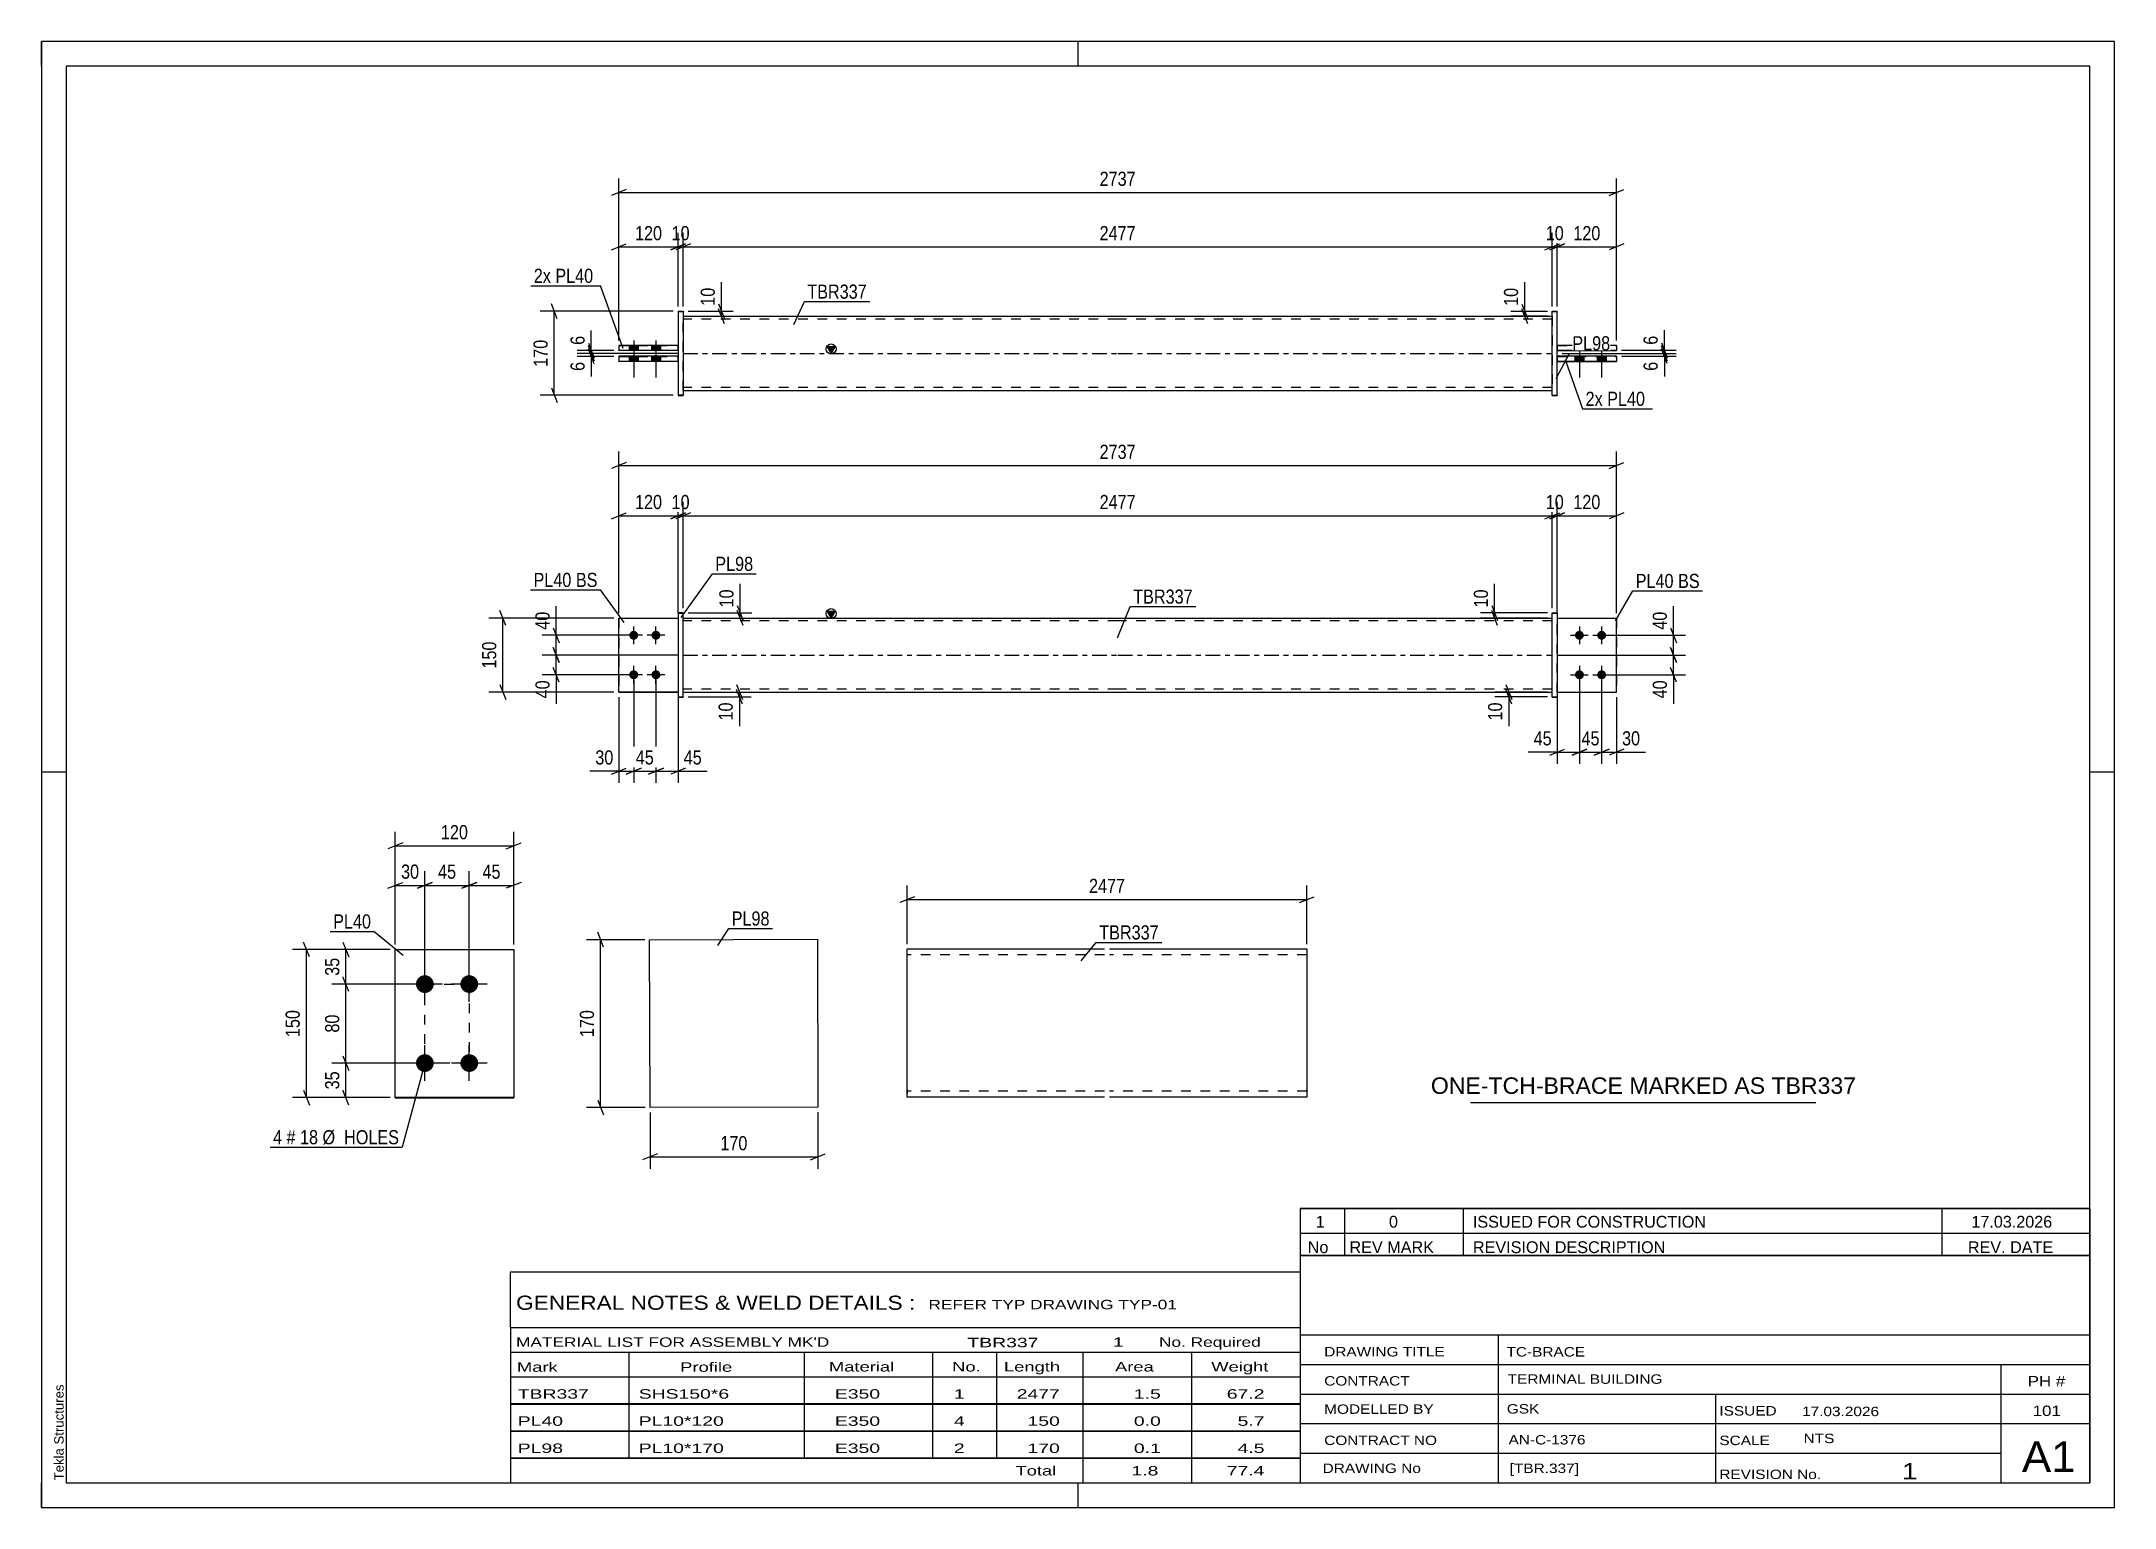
# Paper-space layout 'Layout1' of a CAD drawing. Header units: millimetres. Extents: x 0 to 420, y 0 to 297.
# The model-space entities are those that its viewports show. They can reach past a viewport. Long polylines and large blocks are cut down to what shows.
import ezdxf

# ---------------------------------------------------------------- set-up
doc = ezdxf.new("R2010")
doc.units = ezdxf.units.MM
doc.linetypes.add('DXK_LINE_DOT2', pattern=[3.9198, 1.9599, -1.9599])
doc.linetypes.add('DXK_LINE_DOT3', pattern=[5.9187, 2.979, -0.9799, 0.9799, -0.9799])
doc.layers.add('Viewport layer', color=7, linetype='Continuous', plot=False)
doc.styles.add('Arial', font='ARIAL.TTF', dxfattribs={"height": 0.2})
doc.styles.add('Arial Narrow', font='ARIALN.TTF', dxfattribs={"height": 0.2})

# ---------------------------------------------------------------- blocks, each defined once
blk = doc.blocks.new('Unknown-581591056-1127')
at = {"color": 5, "linetype": 'Continuous'}
for p, q in [((420, 297), (0, 297)), ((0, 297), (0, 0)), ((0, 292), (0, 297)), ((210, 292), (210, 297)), ((420, 0), (420, 297)), ((415, 292), (5, 292)), ((5, 292), (5, 5)), ((415, 5), (415, 292)), ((5, 149), (0, 149)), ((420, 149), (415, 149)), ((0, 0), (0, 5)), ((5, 5), (415, 5)), ((210, 0), (210, 5)), ((0, 0), (420, 0))]:
    blk.add_line(p, q, dxfattribs=at)
at = {"color": 174, "linetype": 'Continuous', "style": 'Arial'}
blk.add_text('Tekla Structures', height=1.9102, rotation=90, dxfattribs=at).set_placement((4.5, 5.5))
blk = doc.blocks.new('Part-581591056-1367 - 1364')
at = {"color": 2, "linetype": 'Continuous'}
for p, q in [((306.09, 181.22), (307.09, 181.22)), ((306.09, 164.22), (306.09, 181.22)), ((307.09, 181.22), (307.09, 164.18)), ((306.09, 164.22), (306.09, 164.18)), ((306.09, 164.18), (306.09, 164.22)), ((306.09, 164.22), (307.09, 164.22)), ((306.09, 164.18), (307.09, 164.18))]:
    blk.add_line(p, q, dxfattribs=at)
at = {"color": 7, "linetype": 'DXK_LINE_DOT2'}
blk.add_line((306.09, 181.18), (307.09, 181.18), dxfattribs=at)
blk = doc.blocks.new('Part-581591056-1420 - 1364')
at = {"color": 7, "linetype": 'DXK_LINE_DOT2'}
for p, q in [((116.99, 180.2), (128.99, 180.2)), ((116.99, 180.2), (128.99, 180.2)), ((116.99, 180.2), (116.99, 165.2)), ((128.99, 180.2), (128.99, 180.2)), ((128.99, 180.2), (128.99, 165.2))]:
    blk.add_line(p, q, dxfattribs=at)
at = {"color": 2, "linetype": 'Continuous'}
for p, q in [((116.99, 165.2), (128.99, 165.2)), ((128.99, 165.2), (116.99, 165.2)), ((116.99, 165.2), (116.99, 165.2)), ((116.99, 165.2), (116.99, 165.2)), ((116.99, 165.2), (116.99, 165.2))]:
    blk.add_line(p, q, dxfattribs=at)
blk = doc.blocks.new('Bolt-581591056-1378 - 1364')
at = {"linetype": 'Continuous'}
for points in [[(119.99, 175.8), (119.8, 175.82), (119.62, 175.88), (119.46, 175.97), (119.32, 176.1), (119.21, 176.25), (119.13, 176.42), (119.1, 176.61), (119.1, 176.8), (119.13, 176.98), (119.21, 177.15), (119.32, 177.3), (119.46, 177.43), (119.62, 177.52), (119.8, 177.58), (119.99, 177.6), (120.18, 177.58), (120.36, 177.52), (120.52, 177.43), (120.66, 177.3), (120.77, 177.15), (120.85, 176.98), (120.89, 176.8), (120.89, 176.61), (120.85, 176.42), (120.77, 176.25), (120.66, 176.1), (120.52, 175.97), (120.36, 175.88), (120.18, 175.82)], [(124.49, 175.8), (124.3, 175.82), (124.12, 175.88), (123.96, 175.97), (123.82, 176.1), (123.71, 176.25), (123.63, 176.42), (123.6, 176.61), (123.6, 176.8), (123.63, 176.98), (123.71, 177.15), (123.82, 177.3), (123.96, 177.43), (124.12, 177.52), (124.3, 177.58), (124.49, 177.6), (124.68, 177.58), (124.86, 177.52), (125.02, 177.43), (125.16, 177.3), (125.27, 177.15), (125.35, 176.98), (125.39, 176.8), (125.39, 176.61), (125.35, 176.42), (125.27, 176.25), (125.16, 176.1), (125.02, 175.97), (124.86, 175.88), (124.68, 175.82)], [(119.99, 167.8), (119.8, 167.82), (119.62, 167.88), (119.46, 167.97), (119.32, 168.1), (119.21, 168.25), (119.13, 168.42), (119.1, 168.61), (119.1, 168.8), (119.13, 168.98), (119.21, 169.15), (119.32, 169.3), (119.46, 169.43), (119.62, 169.52), (119.8, 169.58), (119.99, 169.6), (120.18, 169.58), (120.36, 169.52), (120.52, 169.43), (120.66, 169.3), (120.77, 169.15), (120.85, 168.98), (120.89, 168.8), (120.89, 168.61), (120.85, 168.42), (120.77, 168.25), (120.66, 168.1), (120.52, 167.97), (120.36, 167.88), (120.18, 167.82)], [(124.49, 167.8), (124.3, 167.82), (124.12, 167.88), (123.96, 167.97), (123.82, 168.1), (123.71, 168.25), (123.63, 168.42), (123.6, 168.61), (123.6, 168.8), (123.63, 168.98), (123.71, 169.15), (123.82, 169.3), (123.96, 169.43), (124.12, 169.52), (124.3, 169.58), (124.49, 169.6), (124.68, 169.58), (124.86, 169.52), (125.02, 169.43), (125.16, 169.3), (125.27, 169.15), (125.35, 168.98), (125.39, 168.8), (125.39, 168.61), (125.35, 168.42), (125.27, 168.25), (125.16, 168.1), (125.02, 167.97), (124.86, 167.88), (124.68, 167.82)]]:
    blk.add_hatch(color=1, dxfattribs=at).paths.add_polyline_path(points)
at = {"color": 1, "linetype": 'Continuous'}
for p, q in [((121.79, 176.7), (118.19, 176.7)), ((119.99, 174.9), (119.99, 178.5)), ((126.29, 176.7), (122.69, 176.7)), ((124.49, 174.9), (124.49, 178.5)), ((121.79, 168.7), (118.19, 168.7)), ((119.99, 166.9), (119.99, 170.5)), ((126.29, 168.7), (122.69, 168.7)), ((124.49, 166.9), (124.49, 170.5))]:
    blk.add_line(p, q, dxfattribs=at)
blk = doc.blocks.new('Bolt-581591056-1379 - 1364')
at = {"linetype": 'Continuous'}
for points in [[(311.59, 177.6), (311.78, 177.58), (311.96, 177.52), (312.12, 177.43), (312.26, 177.3), (312.37, 177.15), (312.45, 176.98), (312.49, 176.8), (312.49, 176.61), (312.45, 176.42), (312.37, 176.25), (312.26, 176.1), (312.12, 175.97), (311.96, 175.88), (311.78, 175.82), (311.59, 175.8), (311.4, 175.82), (311.22, 175.88), (311.06, 175.97), (310.92, 176.1), (310.81, 176.25), (310.73, 176.42), (310.7, 176.61), (310.7, 176.8), (310.73, 176.98), (310.81, 177.15), (310.92, 177.3), (311.06, 177.43), (311.22, 177.52), (311.4, 177.58)], [(316.09, 177.6), (316.28, 177.58), (316.46, 177.52), (316.62, 177.43), (316.76, 177.3), (316.87, 177.15), (316.95, 176.98), (316.99, 176.8), (316.99, 176.61), (316.95, 176.42), (316.87, 176.25), (316.76, 176.1), (316.62, 175.97), (316.46, 175.88), (316.28, 175.82), (316.09, 175.8), (315.9, 175.82), (315.72, 175.88), (315.56, 175.97), (315.42, 176.1), (315.31, 176.25), (315.23, 176.42), (315.2, 176.61), (315.2, 176.8), (315.23, 176.98), (315.31, 177.15), (315.42, 177.3), (315.56, 177.43), (315.72, 177.52), (315.9, 177.58)], [(311.59, 169.6), (311.78, 169.58), (311.96, 169.52), (312.12, 169.43), (312.26, 169.3), (312.37, 169.15), (312.45, 168.98), (312.49, 168.8), (312.49, 168.61), (312.45, 168.42), (312.37, 168.25), (312.26, 168.1), (312.12, 167.97), (311.96, 167.88), (311.78, 167.82), (311.59, 167.8), (311.4, 167.82), (311.22, 167.88), (311.06, 167.97), (310.92, 168.1), (310.81, 168.25), (310.73, 168.42), (310.7, 168.61), (310.7, 168.8), (310.73, 168.98), (310.81, 169.15), (310.92, 169.3), (311.06, 169.43), (311.22, 169.52), (311.4, 169.58)], [(316.09, 169.6), (316.28, 169.58), (316.46, 169.52), (316.62, 169.43), (316.76, 169.3), (316.87, 169.15), (316.95, 168.98), (316.99, 168.8), (316.99, 168.61), (316.95, 168.42), (316.87, 168.25), (316.76, 168.1), (316.62, 167.97), (316.46, 167.88), (316.28, 167.82), (316.09, 167.8), (315.9, 167.82), (315.72, 167.88), (315.56, 167.97), (315.42, 168.1), (315.31, 168.25), (315.23, 168.42), (315.2, 168.61), (315.2, 168.8), (315.23, 168.98), (315.31, 169.15), (315.42, 169.3), (315.56, 169.43), (315.72, 169.52), (315.9, 169.58)]]:
    blk.add_hatch(color=1, dxfattribs=at).paths.add_polyline_path(points)
at = {"color": 1, "linetype": 'Continuous'}
for p, q in [((309.79, 176.7), (313.39, 176.7)), ((311.59, 178.5), (311.59, 174.9)), ((314.29, 176.7), (317.89, 176.7)), ((316.09, 178.5), (316.09, 174.9)), ((309.79, 168.7), (313.39, 168.7)), ((311.59, 170.5), (311.59, 166.9)), ((314.29, 168.7), (317.89, 168.7)), ((316.09, 170.5), (316.09, 166.9))]:
    blk.add_line(p, q, dxfattribs=at)
blk = doc.blocks.new('Part-581591056-1405 - 1364')
at = {"color": 2, "linetype": 'Continuous'}
for p, q in [((129.99, 181.22), (128.99, 181.22)), ((128.99, 181.22), (128.99, 164.18)), ((129.99, 164.18), (129.99, 181.22)), ((128.99, 164.22), (129.99, 164.22)), ((128.99, 164.18), (129.99, 164.18)), ((129.99, 164.22), (129.99, 164.18))]:
    blk.add_line(p, q, dxfattribs=at)
at = {"color": 7, "linetype": 'DXK_LINE_DOT2'}
blk.add_line((128.99, 181.18), (129.99, 181.18), dxfattribs=at)
blk = doc.blocks.new('Part-581591056-1425 - 1364')
at = {"color": 2, "linetype": 'Continuous'}
for p, q in [((116.99, 180.2), (128.99, 180.2)), ((116.99, 165.2), (116.99, 180.2)), ((116.99, 165.2), (128.99, 165.2)), ((128.99, 165.2), (116.99, 165.2)), ((116.99, 165.2), (116.99, 165.2))]:
    blk.add_line(p, q, dxfattribs=at)
at = {"color": 7, "linetype": 'DXK_LINE_DOT2'}
for p, q in [((116.99, 180.2), (128.99, 180.2)), ((128.99, 180.2), (128.99, 180.2)), ((128.99, 180.2), (128.99, 165.2))]:
    blk.add_line(p, q, dxfattribs=at)
blk = doc.blocks.new('Part-581591056-1440 - 1364')
at = {"linetype": 'Continuous'}
blk.add_hatch(color=2, dxfattribs=at).paths.add_polyline_path([(159.99, 180.2), (159.19, 181.6), (160.79, 181.6)])
at = {"color": 2, "linetype": 'Continuous'}
for p, q in [((159.99, 180.2), (159.19, 181.6)), ((159.19, 181.6), (160.79, 181.6)), ((160.79, 181.6), (159.99, 180.2)), ((129.99, 180.2), (217.99, 180.2)), ((218.09, 180.2), (306.09, 180.2)), ((129.99, 165.2), (217.99, 165.2)), ((218.09, 165.2), (306.09, 165.2))]:
    blk.add_line(p, q, dxfattribs=at)
at = {"color": 7, "linetype": 'DXK_LINE_DOT2'}
for p, q in [((129.99, 165.2), (129.99, 180.2)), ((217.99, 179.6), (129.99, 179.6)), ((306.09, 179.6), (218.09, 179.6)), ((306.09, 165.2), (306.09, 180.2)), ((217.99, 165.8), (129.99, 165.8)), ((306.09, 165.8), (218.09, 165.8))]:
    blk.add_line(p, q, dxfattribs=at)
at = {"color": 7, "linetype": 'DXK_LINE_DOT3'}
for p, q in [((129.99, 172.7), (217.99, 172.7)), ((218.09, 172.7), (306.09, 172.7))]:
    blk.add_line(p, q, dxfattribs=at)
at = {"color": 2, "linetype": 'Continuous'}
blk.add_circle((159.99, 181.1), 1, dxfattribs=at)
blk = doc.blocks.new('Part-581591056-1445 - 1364')
at = {"color": 2, "linetype": 'Continuous'}
for p, q in [((307.09, 180.2), (319.09, 180.2)), ((319.09, 165.2), (319.09, 180.2)), ((307.09, 165.2), (319.09, 165.2)), ((307.09, 165.2), (319.09, 165.2))]:
    blk.add_line(p, q, dxfattribs=at)
at = {"color": 7, "linetype": 'DXK_LINE_DOT2'}
for p, q in [((307.09, 180.2), (319.09, 180.2)), ((307.09, 165.2), (307.09, 180.2)), ((319.09, 180.2), (319.09, 180.2)), ((307.09, 165.2), (307.09, 165.2))]:
    blk.add_line(p, q, dxfattribs=at)
blk = doc.blocks.new('Part-581591056-1450 - 1364')
at = {"color": 7, "linetype": 'DXK_LINE_DOT2'}
for p, q in [((307.09, 180.2), (319.09, 180.2)), ((307.09, 165.2), (307.09, 180.2)), ((307.09, 180.2), (319.09, 180.2)), ((319.09, 180.2), (319.09, 180.2)), ((319.09, 180.2), (319.09, 165.2)), ((307.09, 165.2), (307.09, 165.2))]:
    blk.add_line(p, q, dxfattribs=at)
at = {"color": 2, "linetype": 'Continuous'}
for p in [(307.09, 165.2), (307.09, 165.2), (319.09, 165.2), (319.09, 165.2), (319.09, 165.2)]:
    blk.add_line(p, (319.09, 165.2), dxfattribs=at)
blk = doc.blocks.new('Part-581591056-1793 - 1767')
at = {"color": 2, "linetype": 'Continuous'}
for p, q in [((128.99, 233.23), (116.99, 233.23)), ((116.99, 233.23), (116.99, 232.23)), ((116.99, 232.23), (128.99, 232.23)), ((116.99, 232.2), (116.99, 232.23)), ((116.99, 232.23), (116.99, 232.2)), ((128.99, 232.2), (116.99, 232.2))]:
    blk.add_line(p, q, dxfattribs=at)
at = {"color": 7, "linetype": 'DXK_LINE_DOT2'}
for p, q in [((116.99, 233.2), (128.99, 233.2)), ((128.99, 232.2), (128.99, 233.23))]:
    blk.add_line(p, q, dxfattribs=at)
blk = doc.blocks.new('Part-581591056-1778 - 1767')
at = {"color": 2, "linetype": 'Continuous'}
for p, q in [((319.09, 233.23), (307.09, 233.23)), ((307.09, 232.23), (319.09, 232.23)), ((307.09, 232.2), (319.09, 232.2)), ((319.09, 233.23), (319.09, 232.2))]:
    blk.add_line(p, q, dxfattribs=at)
at = {"color": 7, "linetype": 'DXK_LINE_DOT2'}
for p, q in [((307.09, 233.23), (307.09, 232.2)), ((307.09, 233.2), (319.09, 233.2))]:
    blk.add_line(p, q, dxfattribs=at)
blk = doc.blocks.new('Part-581591056-1798 - 1767')
at = {"color": 2, "linetype": 'Continuous'}
for p, q in [((128.99, 235.43), (116.99, 235.43)), ((116.99, 235.43), (116.99, 234.43)), ((116.99, 234.43), (128.99, 234.43)), ((116.99, 234.4), (116.99, 234.43)), ((116.99, 234.43), (116.99, 234.4)), ((128.99, 234.4), (116.99, 234.4))]:
    blk.add_line(p, q, dxfattribs=at)
at = {"color": 7, "linetype": 'DXK_LINE_DOT2'}
for p, q in [((116.99, 235.4), (128.99, 235.4)), ((128.99, 234.4), (128.99, 235.43))]:
    blk.add_line(p, q, dxfattribs=at)
blk = doc.blocks.new('Part-581591056-1773 - 1767')
at = {"linetype": 'Continuous'}
blk.add_hatch(color=2, dxfattribs=at).paths.add_polyline_path([(159.99, 233.82), (159.19, 235.22), (160.79, 235.22)])
at = {"color": 2, "linetype": 'Continuous'}
for p, q in [((129.99, 241.32), (217.99, 241.32)), ((218.09, 241.32), (306.09, 241.32)), ((159.99, 233.82), (159.19, 235.22)), ((159.19, 235.22), (160.79, 235.22)), ((160.79, 235.22), (159.99, 233.82)), ((129.99, 226.32), (217.99, 226.32)), ((218.09, 226.32), (306.09, 226.32))]:
    blk.add_line(p, q, dxfattribs=at)
at = {"color": 7, "linetype": 'DXK_LINE_DOT2'}
for p, q in [((129.99, 226.32), (129.99, 241.32)), ((217.99, 240.72), (129.99, 240.72)), ((306.09, 240.72), (218.09, 240.72)), ((306.09, 241.32), (306.09, 226.32)), ((217.99, 226.92), (129.99, 226.92)), ((306.09, 226.92), (218.09, 226.92))]:
    blk.add_line(p, q, dxfattribs=at)
at = {"color": 7, "linetype": 'DXK_LINE_DOT3'}
for p, q in [((129.99, 233.82), (217.99, 233.82)), ((218.09, 233.82), (306.09, 233.82))]:
    blk.add_line(p, q, dxfattribs=at)
at = {"color": 2, "linetype": 'Continuous'}
blk.add_circle((159.99, 234.72), 1, dxfattribs=at)
blk = doc.blocks.new('Part-581591056-1783 - 1767')
at = {"color": 2, "linetype": 'Continuous'}
for p, q in [((319.09, 235.43), (307.09, 235.43)), ((319.09, 235.43), (319.09, 234.4)), ((307.09, 234.43), (319.09, 234.43)), ((307.09, 234.4), (319.09, 234.4))]:
    blk.add_line(p, q, dxfattribs=at)
at = {"color": 7, "linetype": 'DXK_LINE_DOT2'}
for p, q in [((307.09, 235.43), (307.09, 234.4)), ((307.09, 235.4), (319.09, 235.4))]:
    blk.add_line(p, q, dxfattribs=at)
blk = doc.blocks.new('Part-581591056-1799 - 1767')
at = {"color": 2, "linetype": 'Continuous'}
for p, q in [((128.99, 242.34), (129.99, 242.34)), ((128.99, 242.34), (128.99, 225.34)), ((129.99, 242.34), (129.99, 225.3)), ((129.99, 225.34), (128.99, 225.34)), ((128.99, 225.34), (128.99, 225.3)), ((128.99, 225.34), (128.99, 225.3)), ((128.99, 225.3), (129.99, 225.3))]:
    blk.add_line(p, q, dxfattribs=at)
at = {"color": 7, "linetype": 'DXK_LINE_DOT2'}
for p, q in [((128.99, 242.3), (129.99, 242.3)), ((129.99, 242.3), (129.99, 242.34))]:
    blk.add_line(p, q, dxfattribs=at)
blk = doc.blocks.new('Part-581591056-1788 - 1767')
at = {"color": 2, "linetype": 'Continuous'}
for p, q in [((306.09, 225.34), (306.09, 242.34)), ((306.09, 242.34), (307.09, 242.34)), ((307.09, 225.34), (307.09, 242.34)), ((306.09, 225.34), (307.09, 225.34)), ((306.09, 225.34), (306.09, 225.3)), ((306.09, 225.3), (306.09, 225.34)), ((306.09, 225.3), (307.09, 225.3)), ((307.09, 225.3), (307.09, 225.34)), ((307.09, 225.34), (307.09, 225.3))]:
    blk.add_line(p, q, dxfattribs=at)
at = {"color": 7, "linetype": 'DXK_LINE_DOT2'}
for q in [(306.09, 242.34), (307.09, 242.3)]:
    blk.add_line((306.09, 242.3), q, dxfattribs=at)
blk = doc.blocks.new('Bolt-581591056-1800 - 1767')
at = {"linetype": 'Continuous'}
for points in [[(312.49, 235.43), (310.69, 235.43), (310.69, 234.43), (312.49, 234.43)], [(312.49, 235.41), (310.69, 235.41), (310.69, 234.41), (312.49, 234.41)], [(316.99, 235.43), (315.19, 235.43), (315.19, 234.43), (316.99, 234.43)], [(316.99, 235.41), (315.19, 235.41), (315.19, 234.41), (316.99, 234.41)], [(312.49, 233.23), (310.69, 233.23), (310.69, 232.23), (312.49, 232.23)], [(312.49, 233.21), (310.69, 233.21), (310.69, 232.21), (312.49, 232.21)], [(316.99, 233.23), (315.19, 233.23), (315.19, 232.23), (316.99, 232.23)], [(316.99, 233.21), (315.19, 233.21), (315.19, 232.21), (316.99, 232.21)]]:
    blk.add_hatch(color=1, dxfattribs=at).paths.add_polyline_path(points)
at = {"color": 1, "linetype": 'Continuous'}
for p, q in [((310.69, 235.43), (310.69, 234.43)), ((310.69, 235.41), (310.69, 234.41)), ((311.59, 236.43), (311.59, 228.93)), ((311.59, 236.41), (311.59, 228.91)), ((312.49, 235.43), (312.49, 234.43)), ((312.49, 235.41), (312.49, 234.41)), ((315.19, 235.43), (315.19, 234.43)), ((315.19, 235.41), (315.19, 234.41)), ((316.09, 236.43), (316.09, 228.93)), ((316.09, 236.41), (316.09, 228.91)), ((316.99, 235.43), (316.99, 234.43)), ((316.99, 235.41), (316.99, 234.41)), ((310.69, 233.23), (310.69, 232.23)), ((310.69, 233.21), (310.69, 232.21)), ((312.49, 233.23), (312.49, 232.23)), ((312.49, 233.21), (312.49, 232.21)), ((315.19, 233.23), (315.19, 232.23)), ((315.19, 233.21), (315.19, 232.21)), ((316.99, 233.23), (316.99, 232.23)), ((316.99, 233.21), (316.99, 232.21))]:
    blk.add_line(p, q, dxfattribs=at)
blk = doc.blocks.new('Bolt-581591056-1801 - 1767')
at = {"linetype": 'Continuous'}
for points in [[(119.09, 234.43), (120.89, 234.43), (120.89, 235.43), (119.09, 235.43)], [(119.09, 234.41), (120.89, 234.41), (120.89, 235.41), (119.09, 235.41)], [(123.59, 234.43), (125.39, 234.43), (125.39, 235.43), (123.59, 235.43)], [(123.59, 234.41), (125.39, 234.41), (125.39, 235.41), (123.59, 235.41)], [(119.09, 232.23), (120.89, 232.23), (120.89, 233.23), (119.09, 233.23)], [(119.09, 232.21), (120.89, 232.21), (120.89, 233.21), (119.09, 233.21)], [(123.59, 232.23), (125.39, 232.23), (125.39, 233.23), (123.59, 233.23)], [(123.59, 232.21), (125.39, 232.21), (125.39, 233.21), (123.59, 233.21)]]:
    blk.add_hatch(color=1, dxfattribs=at).paths.add_polyline_path(points)
at = {"color": 1, "linetype": 'Continuous'}
for p, q in [((119.09, 235.43), (119.09, 234.43)), ((119.09, 235.41), (119.09, 234.41)), ((119.99, 236.43), (119.99, 228.93)), ((119.99, 236.41), (119.99, 228.91)), ((120.89, 235.43), (120.89, 234.43)), ((120.89, 235.41), (120.89, 234.41)), ((123.59, 235.43), (123.59, 234.43)), ((123.59, 235.41), (123.59, 234.41)), ((124.49, 236.43), (124.49, 228.93)), ((124.49, 236.41), (124.49, 228.91)), ((125.39, 235.43), (125.39, 234.43)), ((125.39, 235.41), (125.39, 234.41)), ((119.09, 233.23), (119.09, 232.23)), ((119.09, 233.21), (119.09, 232.21)), ((120.89, 233.23), (120.89, 232.23)), ((120.89, 233.21), (120.89, 232.21)), ((123.59, 233.23), (123.59, 232.23)), ((123.59, 233.21), (123.59, 232.21)), ((125.39, 233.23), (125.39, 232.23)), ((125.39, 233.21), (125.39, 232.21))]:
    blk.add_line(p, q, dxfattribs=at)
blk = doc.blocks.new('Bolt-581591056-2103 - 2040')
at = {"linetype": 'Continuous'}
for points in [[(77.68, 104.24), (77.3, 104.28), (76.94, 104.39), (76.62, 104.58), (76.34, 104.83), (76.12, 105.14), (75.96, 105.48), (75.89, 105.85), (75.89, 106.23), (75.96, 106.59), (76.12, 106.94), (76.34, 107.24), (76.62, 107.49), (76.94, 107.68), (77.3, 107.8), (77.68, 107.84), (78.05, 107.8), (78.41, 107.68), (78.73, 107.49), (79.01, 107.24), (79.23, 106.94), (79.39, 106.59), (79.47, 106.23), (79.47, 105.85), (79.39, 105.48), (79.23, 105.14), (79.01, 104.83), (78.73, 104.58), (78.41, 104.39), (78.05, 104.28)], [(86.68, 104.24), (86.3, 104.28), (85.94, 104.39), (85.62, 104.58), (85.34, 104.83), (85.12, 105.14), (84.96, 105.48), (84.89, 105.85), (84.89, 106.23), (84.96, 106.59), (85.12, 106.94), (85.34, 107.24), (85.62, 107.49), (85.94, 107.68), (86.3, 107.8), (86.68, 107.84), (87.05, 107.8), (87.41, 107.68), (87.73, 107.49), (88.01, 107.24), (88.23, 106.94), (88.39, 106.59), (88.47, 106.23), (88.47, 105.85), (88.39, 105.48), (88.23, 105.14), (88.01, 104.83), (87.73, 104.58), (87.41, 104.39), (87.05, 104.28)], [(77.68, 88.24), (77.3, 88.28), (76.94, 88.39), (76.62, 88.58), (76.34, 88.83), (76.12, 89.14), (75.96, 89.48), (75.89, 89.85), (75.89, 90.23), (75.96, 90.59), (76.12, 90.94), (76.34, 91.24), (76.62, 91.49), (76.94, 91.68), (77.3, 91.8), (77.68, 91.84), (78.05, 91.8), (78.41, 91.68), (78.73, 91.49), (79.01, 91.24), (79.23, 90.94), (79.39, 90.59), (79.47, 90.23), (79.47, 89.85), (79.39, 89.48), (79.23, 89.14), (79.01, 88.83), (78.73, 88.58), (78.41, 88.39), (78.05, 88.28)], [(86.68, 88.24), (86.3, 88.28), (85.94, 88.39), (85.62, 88.58), (85.34, 88.83), (85.12, 89.14), (84.96, 89.48), (84.89, 89.85), (84.89, 90.23), (84.96, 90.59), (85.12, 90.94), (85.34, 91.24), (85.62, 91.49), (85.94, 91.68), (86.3, 91.8), (86.68, 91.84), (87.05, 91.8), (87.41, 91.68), (87.73, 91.49), (88.01, 91.24), (88.23, 90.94), (88.39, 90.59), (88.47, 90.23), (88.47, 89.85), (88.39, 89.48), (88.23, 89.14), (88.01, 88.83), (87.73, 88.58), (87.41, 88.39), (87.05, 88.28)]]:
    blk.add_hatch(color=1, dxfattribs=at).paths.add_polyline_path(points)
at = {"color": 1, "linetype": 'Continuous'}
for p, q in [((77.68, 102.44), (77.68, 109.64)), ((86.68, 102.44), (86.68, 109.64)), ((81.28, 106.04), (74.08, 106.04)), ((90.28, 106.04), (83.08, 106.04)), ((77.68, 86.44), (77.68, 93.64)), ((86.68, 86.44), (86.68, 93.64)), ((81.28, 90.04), (74.08, 90.04)), ((90.28, 90.04), (83.08, 90.04))]:
    blk.add_line(p, q, dxfattribs=at)
blk = doc.blocks.new('Part-581591056-2108 - 2040')
at = {"color": 2, "linetype": 'Continuous'}
for p, q in [((71.68, 113.04), (95.68, 113.04)), ((71.68, 83.03), (71.68, 113.04)), ((95.68, 113.04), (95.68, 83.03)), ((95.68, 83.04), (71.68, 83.04)), ((71.68, 83.04), (71.68, 83.03)), ((71.68, 83.03), (95.68, 83.03))]:
    blk.add_line(p, q, dxfattribs=at)
at = {"color": 7, "linetype": 'DXK_LINE_DOT2'}
for p, q in [((71.68, 113.03), (95.68, 113.03)), ((95.68, 113.03), (95.68, 113.04))]:
    blk.add_line(p, q, dxfattribs=at)
blk = doc.blocks.new('Part-581591056-2231 - 2225')
at = {"color": 2, "linetype": 'Continuous'}
for p, q in [((123.21, 115.03), (157.21, 115.11)), ((123.29, 81.03), (123.21, 115.03)), ((157.21, 115.11), (157.29, 81.11)), ((157.29, 81.11), (123.29, 81.03))]:
    blk.add_line(p, q, dxfattribs=at)
blk = doc.blocks.new('Part-581591056-2256 - 2248')
at = {"color": 2, "linetype": 'Continuous'}
for p, q in [((175.38, 110.75), (175.38, 113.15)), ((175.38, 113.15), (215.38, 113.15)), ((175.38, 84.63), (175.38, 110.75)), ((216.38, 113.15), (256.38, 113.15)), ((256.38, 113.15), (256.38, 112.96)), ((256.38, 112.96), (256.38, 110.75)), ((256.38, 110.75), (256.38, 83.15)), ((175.38, 83.33), (175.38, 84.63)), ((175.38, 83.15), (175.38, 83.33)), ((215.38, 83.15), (175.38, 83.15)), ((256.38, 83.15), (216.38, 83.15))]:
    blk.add_line(p, q, dxfattribs=at)
at = {"color": 7, "linetype": 'DXK_LINE_DOT2'}
for p, q in [((215.38, 111.95), (175.38, 111.95)), ((256.38, 111.95), (216.38, 111.95)), ((256.38, 112.44), (256.38, 110.75)), ((175.38, 84.63), (175.38, 83.85)), ((175.38, 84.35), (175.38, 84.44)), ((215.38, 84.35), (175.38, 84.35)), ((256.38, 84.35), (216.38, 84.35)), ((256.38, 84.44), (256.38, 84.63)), ((256.38, 84.35), (256.38, 84.44)), ((256.38, 84.35), (256.38, 84.44)), ((175.38, 83.15), (175.38, 83.15))]:
    blk.add_line(p, q, dxfattribs=at)
blk = doc.blocks.new('Rectangle-581591056-2210 - 2040')
at = {"color": 1, "linetype": 'DXK_LINE_DOT2'}
blk.add_lwpolyline([(77.68, 106.04), (86.68, 106.04), (86.68, 90.04), (77.68, 90.04), (77.68, 106.04)], close=True, dxfattribs=at)
blk = doc.blocks.new('StraightDimension-581591056-1609 - 1364')
at = {"color": 7, "linetype": 'Continuous'}
for p, q in [((128.99, 172.7), (101.44, 172.7)), ((103.69, 174.2), (104.89, 171.2)), ((104.29, 168.7), (104.29, 172.7)), ((118.99, 168.7), (101.44, 168.7)), ((104.89, 167.2), (103.69, 170.2))]:
    blk.add_line(p, q, dxfattribs=at)
at = {"color": 0}
blk.add_wipeout([(103.54, 168.17), (99.34, 168.17), (99.34, 163.32), (103.54, 163.32)], dxfattribs=at)
at = {"color": 7, "linetype": 'Continuous'}
blk.add_line((104.29, 168.7), (104.29, 162.79), dxfattribs=at)
blk.add_line((104.29, 168.7), (104.29, 162.79), dxfattribs=at)
at = {"color": 3, "style": 'Arial Narrow'}
blk.add_text('40', height=2.863, rotation=90.0002, dxfattribs=at).set_placement((102.94, 163.92))
blk = doc.blocks.new('StraightDimension-581591056-1665 - 1364')
at = {"color": 7, "linetype": 'Continuous'}
for p, q in [((311.59, 167.7), (311.59, 150.65)), ((316.09, 167.7), (316.09, 150.65)), ((310.09, 152.45), (313.09, 153.65)), ((311.59, 153.05), (316.09, 153.05)), ((317.59, 153.65), (314.59, 152.45))]:
    blk.add_line(p, q, dxfattribs=at)
at = {"color": 0}
blk.add_wipeout([(316.27, 153.8), (316.27, 158), (311.41, 158), (311.41, 153.8)], dxfattribs=at)
at = {"color": 3, "style": 'Arial Narrow'}
blk.add_text('45', height=2.863, dxfattribs=at).set_placement((312.01, 154.4))
blk = doc.blocks.new('StraightDimension-581591056-1703 - 1364')
at = {"color": 7, "linetype": 'Continuous'}
for p, q in [((317.09, 176.7), (333.05, 176.7)), ((330.05, 178.2), (331.25, 175.2)), ((330.65, 172.7), (330.65, 176.7)), ((307.09, 172.7), (333.05, 172.7)), ((331.25, 171.2), (330.05, 174.2))]:
    blk.add_line(p, q, dxfattribs=at)
at = {"color": 0}
blk.add_wipeout([(329.9, 182.08), (325.7, 182.08), (325.7, 177.22), (329.9, 177.22)], dxfattribs=at)
at = {"color": 7, "linetype": 'Continuous'}
blk.add_line((330.65, 176.7), (330.65, 182.6), dxfattribs=at)
blk.add_line((330.65, 176.7), (330.65, 182.6), dxfattribs=at)
at = {"color": 3, "style": 'Arial Narrow'}
blk.add_text('40', height=2.863, rotation=90.0002, dxfattribs=at).set_placement((329.3, 177.82))
blk = doc.blocks.new('StraightDimension-581591056-1600 - 1364')
at = {"color": 7, "linetype": 'Continuous'}
for p, q in [((130.99, 181.22), (143.95, 181.22)), ((140.95, 182.72), (142.15, 179.72)), ((142.15, 178.7), (140.95, 181.7)), ((141.55, 180.2), (141.55, 181.22)), ((130.99, 180.2), (143.95, 180.2))]:
    blk.add_line(p, q, dxfattribs=at)
at = {"color": 0}
blk.add_wipeout([(140.8, 186.6), (136.6, 186.6), (136.6, 181.74), (140.8, 181.74)], dxfattribs=at)
at = {"color": 7, "linetype": 'Continuous'}
blk.add_line((141.55, 181.22), (141.55, 187.12), dxfattribs=at)
blk.add_line((141.55, 181.22), (141.55, 187.12), dxfattribs=at)
at = {"color": 3, "style": 'Arial Narrow'}
blk.add_text('10', height=2.863, rotation=90.0002, dxfattribs=at).set_placement((140.2, 182.34))
blk = doc.blocks.new('StraightDimension-581591056-1649 - 1364')
at = {"color": 7, "linetype": 'Continuous'}
for p, q in [((307.09, 164.2), (307.09, 150.65)), ((311.59, 167.7), (311.59, 150.65)), ((305.59, 152.45), (308.59, 153.65)), ((307.09, 153.05), (311.59, 153.05)), ((313.09, 153.65), (310.09, 152.45))]:
    blk.add_line(p, q, dxfattribs=at)
at = {"color": 0}
blk.add_wipeout([(306.57, 153.8), (306.57, 158), (301.71, 158), (301.71, 153.8)], dxfattribs=at)
at = {"color": 7, "linetype": 'Continuous'}
blk.add_line((307.09, 153.05), (301.18, 153.05), dxfattribs=at)
blk.add_line((307.09, 153.05), (301.18, 153.05), dxfattribs=at)
at = {"color": 3, "style": 'Arial Narrow'}
blk.add_text('45', height=2.863, dxfattribs=at).set_placement((302.31, 154.4))
blk = doc.blocks.new('StraightDimension-581591056-1560 - 1364')
at = {"color": 7, "linetype": 'Continuous'}
for p, q in [((116.99, 164.2), (116.99, 146.78)), ((119.99, 167.7), (119.99, 146.78)), ((115.49, 148.58), (118.49, 149.78)), ((116.99, 149.18), (119.99, 149.18)), ((121.49, 149.78), (118.49, 148.58))]:
    blk.add_line(p, q, dxfattribs=at)
at = {"color": 0}
blk.add_wipeout([(116.47, 149.93), (116.47, 154.13), (111.61, 154.13), (111.61, 149.93)], dxfattribs=at)
at = {"color": 7, "linetype": 'Continuous'}
blk.add_line((116.99, 149.18), (111.08, 149.18), dxfattribs=at)
blk.add_line((116.99, 149.18), (111.08, 149.18), dxfattribs=at)
at = {"color": 3, "style": 'Arial Narrow'}
blk.add_text('30', height=2.863, dxfattribs=at).set_placement((112.21, 150.53))
blk = doc.blocks.new('StraightDimension-581591056-1452 - 1364')
at = {"color": 7, "linetype": 'Continuous'}
for p, q in [((116.99, 181.2), (116.99, 203.77)), ((128.99, 181.2), (128.99, 203.77)), ((115.49, 200.32), (118.49, 201.52)), ((116.99, 200.92), (128.99, 200.92)), ((130.49, 201.52), (127.49, 200.32))]:
    blk.add_line(p, q, dxfattribs=at)
at = {"color": 0}
blk.add_wipeout([(126.33, 201.67), (126.33, 205.87), (119.65, 205.87), (119.65, 201.67)], dxfattribs=at)
at = {"color": 3, "style": 'Arial Narrow'}
blk.add_text('120', height=2.863, dxfattribs=at).set_placement((120.25, 202.27))
blk = doc.blocks.new('StraightDimension-581591056-1730 - 1364')
at = {"color": 7, "linetype": 'Continuous'}
for p, q in [((305.09, 181.22), (291.56, 181.22)), ((293.81, 182.72), (295.01, 179.72)), ((295.01, 178.7), (293.81, 181.7)), ((294.41, 180.2), (294.41, 181.22)), ((305.09, 180.2), (291.56, 180.2))]:
    blk.add_line(p, q, dxfattribs=at)
at = {"color": 0}
blk.add_wipeout([(293.66, 186.6), (289.46, 186.6), (289.46, 181.74), (293.66, 181.74)], dxfattribs=at)
at = {"color": 7, "linetype": 'Continuous'}
blk.add_line((294.41, 181.22), (294.41, 187.12), dxfattribs=at)
blk.add_line((294.41, 181.22), (294.41, 187.12), dxfattribs=at)
at = {"color": 3, "style": 'Arial Narrow'}
blk.add_text('10', height=2.863, rotation=90.0002, dxfattribs=at).set_placement((293.06, 182.34))
blk = doc.blocks.new('StraightDimension-581591056-1479 - 1364')
at = {"color": 7, "linetype": 'Continuous'}
for p, q in [((128.99, 181.2), (128.99, 203.77)), ((129.99, 182.22), (129.99, 203.77)), ((127.49, 200.32), (130.49, 201.52)), ((131.49, 201.52), (128.49, 200.32)), ((128.99, 200.92), (129.99, 200.92))]:
    blk.add_line(p, q, dxfattribs=at)
at = {"color": 0}
blk.add_wipeout([(131.92, 201.67), (131.92, 205.87), (127.06, 205.87), (127.06, 201.67)], dxfattribs=at)
at = {"color": 3, "style": 'Arial Narrow'}
blk.add_text('10', height=2.863, dxfattribs=at).set_placement((127.66, 202.27))
blk = doc.blocks.new('StraightDimension-581591056-1577 - 1364')
at = {"color": 7, "linetype": 'Continuous'}
for p, q in [((124.49, 167.7), (124.49, 146.78)), ((128.99, 164.2), (128.99, 146.78)), ((122.99, 148.58), (125.99, 149.78)), ((124.49, 149.18), (128.99, 149.18)), ((130.49, 149.78), (127.49, 148.58))]:
    blk.add_line(p, q, dxfattribs=at)
at = {"color": 0}
blk.add_wipeout([(134.37, 149.93), (134.37, 154.13), (129.52, 154.13), (129.52, 149.93)], dxfattribs=at)
at = {"color": 7, "linetype": 'Continuous'}
blk.add_line((128.99, 149.18), (134.9, 149.18), dxfattribs=at)
blk.add_line((128.99, 149.18), (134.9, 149.18), dxfattribs=at)
at = {"color": 3, "style": 'Arial Narrow'}
blk.add_text('45', height=2.863, dxfattribs=at).set_placement((130.12, 150.53))
blk = doc.blocks.new('StraightDimension-581591056-1496 - 1364')
at = {"color": 7, "linetype": 'Continuous'}
for p, q in [((129.99, 182.22), (129.99, 203.77)), ((306.09, 182.22), (306.09, 203.77)), ((131.49, 201.52), (128.49, 200.32)), ((129.99, 200.92), (306.09, 200.92)), ((304.59, 200.32), (307.59, 201.52))]:
    blk.add_line(p, q, dxfattribs=at)
at = {"color": 0}
blk.add_wipeout([(222.3, 201.67), (222.3, 205.87), (213.78, 205.87), (213.78, 201.67)], dxfattribs=at)
at = {"color": 3, "style": 'Arial Narrow'}
blk.add_text('2477', height=2.863, dxfattribs=at).set_placement((214.38, 202.27))
blk = doc.blocks.new('StraightDimension-581591056-1505 - 1364')
at = {"color": 7, "linetype": 'Continuous'}
for p, q in [((306.09, 182.22), (306.09, 203.77)), ((307.09, 181.2), (307.09, 203.77)), ((304.59, 200.32), (307.59, 201.52)), ((308.59, 201.52), (305.59, 200.32)), ((306.09, 200.92), (307.09, 200.92))]:
    blk.add_line(p, q, dxfattribs=at)
at = {"color": 0}
blk.add_wipeout([(309.02, 201.67), (309.02, 205.87), (304.16, 205.87), (304.16, 201.67)], dxfattribs=at)
at = {"color": 3, "style": 'Arial Narrow'}
blk.add_text('10', height=2.863, dxfattribs=at).set_placement((304.76, 202.27))
blk = doc.blocks.new('StraightDimension-581591056-1523 - 1364')
at = {"color": 7, "linetype": 'Continuous'}
for p, q in [((307.09, 181.2), (307.09, 203.77)), ((319.09, 181.2), (319.09, 203.77)), ((305.59, 200.32), (308.59, 201.52)), ((307.09, 200.92), (319.09, 200.92)), ((320.59, 201.52), (317.59, 200.32))]:
    blk.add_line(p, q, dxfattribs=at)
at = {"color": 0}
blk.add_wipeout([(316.43, 201.67), (316.43, 205.87), (309.75, 205.87), (309.75, 201.67)], dxfattribs=at)
at = {"color": 3, "style": 'Arial Narrow'}
blk.add_text('120', height=2.863, dxfattribs=at).set_placement((310.35, 202.27))
blk = doc.blocks.new('StraightDimension-581591056-1546 - 1364')
at = {"color": 7, "linetype": 'Continuous'}
for p, q in [((118.49, 211.69), (115.49, 210.49)), ((116.99, 181.2), (116.99, 213.94)), ((116.99, 211.09), (319.09, 211.09)), ((317.59, 210.49), (320.59, 211.69)), ((319.09, 181.2), (319.09, 213.94))]:
    blk.add_line(p, q, dxfattribs=at)
at = {"color": 0}
blk.add_wipeout([(222.3, 211.84), (222.3, 216.04), (213.78, 216.04), (213.78, 211.84)], dxfattribs=at)
at = {"color": 3, "style": 'Arial Narrow'}
blk.add_text('2737', height=2.863, dxfattribs=at).set_placement((214.38, 212.44))
blk = doc.blocks.new('StraightDimension-581591056-1570 - 1364')
at = {"color": 7, "linetype": 'Continuous'}
for p, q in [((119.99, 167.7), (119.99, 146.78)), ((124.49, 167.7), (124.49, 146.78)), ((118.49, 148.58), (121.49, 149.78)), ((119.99, 149.18), (124.49, 149.18)), ((125.99, 149.78), (122.99, 148.58))]:
    blk.add_line(p, q, dxfattribs=at)
at = {"color": 0}
blk.add_wipeout([(124.67, 149.93), (124.67, 154.13), (119.81, 154.13), (119.81, 149.93)], dxfattribs=at)
at = {"color": 3, "style": 'Arial Narrow'}
blk.add_text('45', height=2.863, dxfattribs=at).set_placement((120.41, 150.53))
blk = doc.blocks.new('StraightDimension-581591056-1591 - 1364')
at = {"color": 7, "linetype": 'Continuous'}
for p, q in [((130.99, 165.2), (143.8, 165.2)), ((130.99, 164.22), (143.8, 164.22)), ((140.8, 166.7), (142, 163.7)), ((142, 162.72), (140.8, 165.72)), ((141.4, 164.22), (141.4, 165.2))]:
    blk.add_line(p, q, dxfattribs=at)
at = {"color": 0}
blk.add_wipeout([(140.65, 163.69), (136.45, 163.69), (136.45, 158.84), (140.65, 158.84)], dxfattribs=at)
at = {"color": 7, "linetype": 'Continuous'}
blk.add_line((141.4, 164.22), (141.4, 158.31), dxfattribs=at)
blk.add_line((141.4, 164.22), (141.4, 158.31), dxfattribs=at)
at = {"color": 3, "style": 'Arial Narrow'}
blk.add_text('10', height=2.863, rotation=90.0002, dxfattribs=at).set_placement((140.05, 159.44))
blk = doc.blocks.new('StraightDimension-581591056-1626 - 1364')
at = {"color": 7, "linetype": 'Continuous'}
for p, q in [((118.99, 176.7), (101.44, 176.7)), ((103.69, 178.2), (104.89, 175.2)), ((104.29, 172.7), (104.29, 176.7)), ((128.99, 172.7), (101.44, 172.7)), ((104.89, 171.2), (103.69, 174.2))]:
    blk.add_line(p, q, dxfattribs=at)
at = {"color": 0}
blk.add_wipeout([(103.54, 182.08), (99.34, 182.08), (99.34, 177.22), (103.54, 177.22)], dxfattribs=at)
at = {"color": 7, "linetype": 'Continuous'}
blk.add_line((104.29, 176.7), (104.29, 182.6), dxfattribs=at)
blk.add_line((104.29, 176.7), (104.29, 182.6), dxfattribs=at)
at = {"color": 3, "style": 'Arial Narrow'}
blk.add_text('40', height=2.863, rotation=90.0002, dxfattribs=at).set_placement((102.94, 177.82))
blk = doc.blocks.new('StraightDimension-581591056-1640 - 1364')
at = {"color": 7, "linetype": 'Continuous'}
for p, q in [((305.09, 165.2), (294.44, 165.2)), ((305.09, 164.22), (294.44, 164.22)), ((296.69, 166.7), (297.89, 163.7)), ((297.89, 162.72), (296.69, 165.72)), ((297.29, 164.22), (297.29, 165.2))]:
    blk.add_line(p, q, dxfattribs=at)
at = {"color": 0}
blk.add_wipeout([(296.54, 163.69), (292.34, 163.69), (292.34, 158.84), (296.54, 158.84)], dxfattribs=at)
at = {"color": 7, "linetype": 'Continuous'}
blk.add_line((297.29, 164.22), (297.29, 158.31), dxfattribs=at)
blk.add_line((297.29, 164.22), (297.29, 158.31), dxfattribs=at)
at = {"color": 3, "style": 'Arial Narrow'}
blk.add_text('10', height=2.863, rotation=90.0002, dxfattribs=at).set_placement((295.94, 159.44))
blk = doc.blocks.new('StraightDimension-581591056-1675 - 1364')
at = {"color": 7, "linetype": 'Continuous'}
for p, q in [((316.09, 167.7), (316.09, 150.65)), ((319.09, 164.2), (319.09, 150.65)), ((314.59, 152.45), (317.59, 153.65)), ((316.09, 153.05), (319.09, 153.05)), ((320.59, 153.65), (317.59, 152.45))]:
    blk.add_line(p, q, dxfattribs=at)
at = {"color": 0}
blk.add_wipeout([(324.47, 153.8), (324.47, 158), (319.62, 158), (319.62, 153.8)], dxfattribs=at)
at = {"color": 7, "linetype": 'Continuous'}
blk.add_line((319.09, 153.05), (325, 153.05), dxfattribs=at)
blk.add_line((319.09, 153.05), (325, 153.05), dxfattribs=at)
at = {"color": 3, "style": 'Arial Narrow'}
blk.add_text('30', height=2.863, dxfattribs=at).set_placement((320.22, 154.4))
blk = doc.blocks.new('StraightDimension-581591056-1689 - 1364')
at = {"color": 7, "linetype": 'Continuous'}
for p, q in [((94.09, 178.7), (92.89, 181.7)), ((115.99, 180.2), (90.64, 180.2)), ((93.49, 165.2), (93.49, 180.2)), ((115.99, 165.2), (90.64, 165.2)), ((92.89, 166.7), (94.09, 163.7))]:
    blk.add_line(p, q, dxfattribs=at)
at = {"color": 0}
blk.add_wipeout([(92.74, 176.04), (88.54, 176.04), (88.54, 169.36), (92.74, 169.36)], dxfattribs=at)
at = {"color": 3, "style": 'Arial Narrow'}
blk.add_text('150', height=2.863, rotation=90.0002, dxfattribs=at).set_placement((92.14, 169.96))
blk = doc.blocks.new('StraightDimension-581591056-1716 - 1364')
at = {"color": 7, "linetype": 'Continuous'}
for p, q in [((307.09, 172.7), (333.05, 172.7)), ((330.05, 174.2), (331.25, 171.2)), ((330.65, 168.7), (330.65, 172.7)), ((317.09, 168.7), (333.05, 168.7)), ((331.25, 167.2), (330.05, 170.2))]:
    blk.add_line(p, q, dxfattribs=at)
at = {"color": 0}
blk.add_wipeout([(329.9, 168.17), (325.7, 168.17), (325.7, 163.32), (329.9, 163.32)], dxfattribs=at)
at = {"color": 7, "linetype": 'Continuous'}
blk.add_line((330.65, 168.7), (330.65, 162.79), dxfattribs=at)
blk.add_line((330.65, 168.7), (330.65, 162.79), dxfattribs=at)
at = {"color": 3, "style": 'Arial Narrow'}
blk.add_text('40', height=2.863, rotation=90.0002, dxfattribs=at).set_placement((329.3, 163.92))
blk = doc.blocks.new('StraightDimension-581591056-1890 - 1767')
at = {"color": 7, "linetype": 'Continuous'}
for p, q in [((307.09, 243.3), (307.09, 258.24)), ((319.09, 236.43), (319.09, 258.24)), ((305.59, 254.79), (308.59, 255.99)), ((307.09, 255.39), (319.09, 255.39)), ((320.59, 255.99), (317.59, 254.79))]:
    blk.add_line(p, q, dxfattribs=at)
at = {"color": 0}
blk.add_wipeout([(316.43, 256.14), (316.43, 260.34), (309.75, 260.34), (309.75, 256.14)], dxfattribs=at)
at = {"color": 3, "style": 'Arial Narrow'}
blk.add_text('120', height=2.863, dxfattribs=at).set_placement((310.35, 256.74))
blk = doc.blocks.new('StraightDimension-581591056-1851 - 1767')
at = {"color": 7, "linetype": 'Continuous'}
for p, q in [((110.8, 235.9), (112, 232.9)), ((112, 232.32), (110.8, 235.32)), ((115.99, 234.4), (108.55, 234.4)), ((128.99, 233.82), (108.55, 233.82)), ((111.4, 233.82), (111.4, 234.4))]:
    blk.add_line(p, q, dxfattribs=at)
at = {"color": 0}
blk.add_wipeout([(110.65, 237.96), (106.45, 237.96), (106.45, 234.93), (110.65, 234.93)], dxfattribs=at)
at = {"color": 7, "linetype": 'Continuous'}
blk.add_line((111.4, 234.4), (111.4, 238.48), dxfattribs=at)
blk.add_line((111.4, 234.4), (111.4, 238.48), dxfattribs=at)
at = {"color": 3, "style": 'Arial Narrow'}
blk.add_text('6', height=2.86, rotation=90.0002, dxfattribs=at).set_placement((110.05, 235.53))
blk = doc.blocks.new('StraightDimension-581591056-1930 - 1767')
at = {"color": 7, "linetype": 'Continuous'}
for p, q in [((128.99, 243.34), (128.99, 258.24)), ((129.99, 243.34), (129.99, 258.24)), ((127.49, 254.79), (130.49, 255.99)), ((131.49, 255.99), (128.49, 254.79)), ((128.99, 255.39), (129.99, 255.39))]:
    blk.add_line(p, q, dxfattribs=at)
at = {"color": 0}
blk.add_wipeout([(131.92, 256.14), (131.92, 260.34), (127.06, 260.34), (127.06, 256.14)], dxfattribs=at)
at = {"color": 3, "style": 'Arial Narrow'}
blk.add_text('10', height=2.863, dxfattribs=at).set_placement((127.66, 256.74))
blk = doc.blocks.new('StraightDimension-581591056-1900 - 1767')
at = {"color": 7, "linetype": 'Continuous'}
for p, q in [((306.09, 243.3), (306.09, 258.24)), ((307.09, 243.3), (307.09, 258.24)), ((304.59, 254.79), (307.59, 255.99)), ((308.59, 255.99), (305.59, 254.79)), ((306.09, 255.39), (307.09, 255.39))]:
    blk.add_line(p, q, dxfattribs=at)
at = {"color": 0}
blk.add_wipeout([(309.02, 256.14), (309.02, 260.34), (304.16, 260.34), (304.16, 256.14)], dxfattribs=at)
at = {"color": 3, "style": 'Arial Narrow'}
blk.add_text('10', height=2.863, dxfattribs=at).set_placement((304.76, 256.74))
blk = doc.blocks.new('StraightDimension-581591056-1805 - 1767')
at = {"color": 7, "linetype": 'Continuous'}
for p, q in [((299.91, 243.8), (301.11, 240.8)), ((305.09, 242.3), (297.66, 242.3)), ((305.09, 241.32), (297.66, 241.32)), ((301.11, 239.82), (299.91, 242.82)), ((300.51, 241.32), (300.51, 242.3))]:
    blk.add_line(p, q, dxfattribs=at)
at = {"color": 0}
blk.add_wipeout([(299.76, 247.68), (295.56, 247.68), (295.56, 242.83), (299.76, 242.83)], dxfattribs=at)
at = {"color": 7, "linetype": 'Continuous'}
blk.add_line((300.51, 242.3), (300.51, 248.21), dxfattribs=at)
blk.add_line((300.51, 242.3), (300.51, 248.21), dxfattribs=at)
at = {"color": 3, "style": 'Arial Narrow'}
blk.add_text('10', height=2.863, rotation=90.0002, dxfattribs=at).set_placement((299.16, 243.43))
blk = doc.blocks.new('StraightDimension-581591056-1816 - 1767')
at = {"color": 7, "linetype": 'Continuous'}
for p, q in [((328.19, 235.93), (329.39, 232.93)), ((329.39, 232.32), (328.19, 235.32)), ((308.09, 233.82), (331.19, 233.82)), ((320.09, 234.43), (331.19, 234.43)), ((328.79, 233.82), (328.79, 234.43))]:
    blk.add_line(p, q, dxfattribs=at)
at = {"color": 0}
blk.add_wipeout([(328.04, 237.99), (323.84, 237.99), (323.84, 234.96), (328.04, 234.96)], dxfattribs=at)
at = {"color": 7, "linetype": 'Continuous'}
blk.add_line((328.79, 234.43), (328.79, 238.51), dxfattribs=at)
blk.add_line((328.79, 234.43), (328.79, 238.51), dxfattribs=at)
at = {"color": 3, "style": 'Arial Narrow'}
blk.add_text('6', height=2.86, rotation=90.0002, dxfattribs=at).set_placement((327.44, 235.56))
blk = doc.blocks.new('StraightDimension-581591056-1825 - 1767')
at = {"color": 7, "linetype": 'Continuous'}
for p, q in [((328.19, 235.32), (329.39, 232.32)), ((308.09, 233.82), (331.19, 233.82)), ((320.09, 233.23), (331.19, 233.23)), ((329.39, 231.73), (328.19, 234.73)), ((328.79, 233.23), (328.79, 233.82))]:
    blk.add_line(p, q, dxfattribs=at)
at = {"color": 0}
blk.add_wipeout([(328.04, 232.71), (323.84, 232.71), (323.84, 229.68), (328.04, 229.68)], dxfattribs=at)
at = {"color": 7, "linetype": 'Continuous'}
blk.add_line((328.79, 233.23), (328.79, 229.16), dxfattribs=at)
blk.add_line((328.79, 233.23), (328.79, 229.16), dxfattribs=at)
at = {"color": 3, "style": 'Arial Narrow'}
blk.add_text('6', height=2.86, rotation=90.0002, dxfattribs=at).set_placement((327.44, 230.28))
blk = doc.blocks.new('StraightDimension-581591056-1835 - 1767')
at = {"color": 7, "linetype": 'Continuous'}
for p, q in [((110.8, 235.32), (112, 232.32)), ((128.99, 233.82), (108.55, 233.82)), ((115.99, 233.2), (108.55, 233.2)), ((112, 231.7), (110.8, 234.7)), ((111.4, 233.2), (111.4, 233.82))]:
    blk.add_line(p, q, dxfattribs=at)
at = {"color": 0}
blk.add_wipeout([(110.65, 232.68), (106.45, 232.68), (106.45, 229.65), (110.65, 229.65)], dxfattribs=at)
at = {"color": 7, "linetype": 'Continuous'}
blk.add_line((111.4, 233.2), (111.4, 229.12), dxfattribs=at)
blk.add_line((111.4, 233.2), (111.4, 229.12), dxfattribs=at)
at = {"color": 3, "style": 'Arial Narrow'}
blk.add_text('6', height=2.86, rotation=90.0002, dxfattribs=at).set_placement((110.05, 230.25))
blk = doc.blocks.new('StraightDimension-581591056-1868 - 1767')
at = {"color": 7, "linetype": 'Continuous'}
for p, q in [((137.17, 243.84), (138.37, 240.84)), ((130.99, 242.34), (140.17, 242.34)), ((130.99, 241.32), (140.17, 241.32)), ((138.37, 239.82), (137.17, 242.82)), ((137.77, 241.32), (137.77, 242.34))]:
    blk.add_line(p, q, dxfattribs=at)
at = {"color": 0}
blk.add_wipeout([(137.02, 247.72), (132.82, 247.72), (132.82, 242.86), (137.02, 242.86)], dxfattribs=at)
at = {"color": 7, "linetype": 'Continuous'}
blk.add_line((137.77, 242.34), (137.77, 248.24), dxfattribs=at)
blk.add_line((137.77, 242.34), (137.77, 248.24), dxfattribs=at)
at = {"color": 3, "style": 'Arial Narrow'}
blk.add_text('10', height=2.863, rotation=90.0002, dxfattribs=at).set_placement((136.42, 243.46))
blk = doc.blocks.new('StraightDimension-581591056-1879 - 1767')
at = {"color": 7, "linetype": 'Continuous'}
for p, q in [((104.5, 240.84), (103.3, 243.84)), ((127.99, 242.34), (101.05, 242.34)), ((103.9, 225.34), (103.9, 242.34)), ((103.3, 226.84), (104.5, 223.84)), ((127.99, 225.34), (101.05, 225.34))]:
    blk.add_line(p, q, dxfattribs=at)
at = {"color": 0}
blk.add_wipeout([(103.15, 237.18), (98.95, 237.18), (98.95, 230.49), (103.15, 230.49)], dxfattribs=at)
at = {"color": 3, "style": 'Arial Narrow'}
blk.add_text('170', height=2.863, rotation=90.0002, dxfattribs=at).set_placement((102.55, 231.09))
blk = doc.blocks.new('StraightDimension-581591056-1910 - 1767')
at = {"color": 7, "linetype": 'Continuous'}
for p, q in [((129.99, 243.34), (129.99, 258.24)), ((306.09, 243.3), (306.09, 258.24)), ((131.49, 255.99), (128.49, 254.79)), ((129.99, 255.39), (306.09, 255.39)), ((304.59, 254.79), (307.59, 255.99))]:
    blk.add_line(p, q, dxfattribs=at)
at = {"color": 0}
blk.add_wipeout([(222.3, 256.14), (222.3, 260.34), (213.78, 260.34), (213.78, 256.14)], dxfattribs=at)
at = {"color": 3, "style": 'Arial Narrow'}
blk.add_text('2477', height=2.863, dxfattribs=at).set_placement((214.38, 256.74))
blk = doc.blocks.new('StraightDimension-581591056-1920 - 1767')
at = {"color": 7, "linetype": 'Continuous'}
for p, q in [((116.99, 236.4), (116.99, 258.24)), ((128.99, 243.34), (128.99, 258.24)), ((115.49, 254.79), (118.49, 255.99)), ((116.99, 255.39), (128.99, 255.39)), ((130.49, 255.99), (127.49, 254.79))]:
    blk.add_line(p, q, dxfattribs=at)
at = {"color": 0}
blk.add_wipeout([(126.33, 256.14), (126.33, 260.34), (119.65, 260.34), (119.65, 256.14)], dxfattribs=at)
at = {"color": 3, "style": 'Arial Narrow'}
blk.add_text('120', height=2.863, dxfattribs=at).set_placement((120.25, 256.74))
blk = doc.blocks.new('StraightDimension-581591056-1941 - 1767')
at = {"color": 7, "linetype": 'Continuous'}
for p, q in [((116.99, 236.4), (116.99, 269.25)), ((319.09, 236.43), (319.09, 269.25)), ((118.49, 267), (115.49, 265.8)), ((116.99, 266.4), (319.09, 266.4)), ((317.59, 265.8), (320.59, 267))]:
    blk.add_line(p, q, dxfattribs=at)
at = {"color": 0}
blk.add_wipeout([(222.3, 267.15), (222.3, 271.35), (213.78, 271.35), (213.78, 267.15)], dxfattribs=at)
at = {"color": 3, "style": 'Arial Narrow'}
blk.add_text('2737', height=2.863, dxfattribs=at).set_placement((214.38, 267.75))
blk = doc.blocks.new('StraightDimension-581591056-2133 - 2040')
at = {"color": 7, "linetype": 'Continuous'}
for p, q in [((76.18, 125.44), (79.18, 126.64)), ((77.68, 107.04), (77.68, 128.89)), ((77.68, 126.04), (86.68, 126.04)), ((88.18, 126.64), (85.18, 125.44)), ((86.68, 107.04), (86.68, 128.89))]:
    blk.add_line(p, q, dxfattribs=at)
at = {"color": 0}
blk.add_wipeout([(84.6, 126.79), (84.6, 130.99), (79.75, 130.99), (79.75, 126.79)], dxfattribs=at)
at = {"color": 3, "style": 'Arial Narrow'}
blk.add_text('45', height=2.863, dxfattribs=at).set_placement((80.35, 127.39))
blk = doc.blocks.new('StraightDimension-581591056-2165 - 2040')
at = {"color": 7, "linetype": 'Continuous'}
for p, q in [((76.68, 90.04), (58.83, 90.04)), ((61.08, 91.54), (62.28, 88.54)), ((61.68, 83.04), (61.68, 90.04)), ((62.28, 81.54), (61.08, 84.54)), ((70.68, 83.04), (58.83, 83.04))]:
    blk.add_line(p, q, dxfattribs=at)
at = {"color": 0}
blk.add_wipeout([(60.93, 88.97), (56.73, 88.97), (56.73, 84.11), (60.93, 84.11)], dxfattribs=at)
at = {"color": 3, "style": 'Arial Narrow'}
blk.add_text('35', height=2.863, rotation=90.0002, dxfattribs=at).set_placement((60.33, 84.71))
blk = doc.blocks.new('StraightDimension-581591056-2123 - 2040')
at = {"color": 7, "linetype": 'Continuous'}
for p, q in [((70.18, 125.44), (73.18, 126.64)), ((71.68, 114.04), (71.68, 128.89)), ((71.68, 126.04), (77.68, 126.04)), ((79.18, 126.64), (76.18, 125.44)), ((77.68, 107.04), (77.68, 128.89))]:
    blk.add_line(p, q, dxfattribs=at)
at = {"color": 0}
blk.add_wipeout([(77.1, 126.79), (77.1, 130.99), (72.25, 130.99), (72.25, 126.79)], dxfattribs=at)
at = {"color": 3, "style": 'Arial Narrow'}
blk.add_text('30', height=2.863, dxfattribs=at).set_placement((72.85, 127.39))
blk = doc.blocks.new('StraightDimension-581591056-2112 - 2040')
at = {"color": 7, "linetype": 'Continuous'}
for p, q in [((73.18, 134.64), (70.18, 133.44)), ((71.68, 114.04), (71.68, 136.89)), ((94.18, 133.44), (97.18, 134.64)), ((95.68, 114.04), (95.68, 136.89)), ((71.68, 134.04), (95.68, 134.04))]:
    blk.add_line(p, q, dxfattribs=at)
at = {"color": 0}
blk.add_wipeout([(87.02, 134.79), (87.02, 138.99), (80.33, 138.99), (80.33, 134.79)], dxfattribs=at)
at = {"color": 3, "style": 'Arial Narrow'}
blk.add_text('120', height=2.863, dxfattribs=at).set_placement((80.93, 135.39))
blk = doc.blocks.new('StraightDimension-581591056-2143 - 2040')
at = {"color": 7, "linetype": 'Continuous'}
for p, q in [((85.18, 125.44), (88.18, 126.64)), ((86.68, 107.04), (86.68, 128.89)), ((86.68, 126.04), (95.68, 126.04)), ((97.18, 126.64), (94.18, 125.44)), ((95.68, 114.04), (95.68, 128.89))]:
    blk.add_line(p, q, dxfattribs=at)
at = {"color": 0}
blk.add_wipeout([(93.6, 126.79), (93.6, 130.99), (88.75, 130.99), (88.75, 126.79)], dxfattribs=at)
at = {"color": 3, "style": 'Arial Narrow'}
blk.add_text('45', height=2.863, dxfattribs=at).set_placement((89.35, 127.39))
blk = doc.blocks.new('StraightDimension-581591056-2154 - 2040')
at = {"color": 7, "linetype": 'Continuous'}
for p, q in [((54.28, 111.54), (53.08, 114.54)), ((70.68, 113.04), (50.83, 113.04)), ((53.68, 83.04), (53.68, 113.04)), ((53.08, 84.54), (54.28, 81.54)), ((70.68, 83.04), (50.83, 83.04))]:
    blk.add_line(p, q, dxfattribs=at)
at = {"color": 0}
blk.add_wipeout([(52.93, 101.38), (48.73, 101.38), (48.73, 94.7), (52.93, 94.7)], dxfattribs=at)
at = {"color": 3, "style": 'Arial Narrow'}
blk.add_text('150', height=2.863, rotation=90.0002, dxfattribs=at).set_placement((52.33, 95.3))
blk = doc.blocks.new('StraightDimension-581591056-2181 - 2040')
at = {"color": 7, "linetype": 'Continuous'}
for p, q in [((76.68, 106.04), (58.83, 106.04)), ((62.28, 104.54), (61.08, 107.54)), ((61.68, 90.04), (61.68, 106.04)), ((76.68, 90.04), (58.83, 90.04)), ((61.08, 91.54), (62.28, 88.54))]:
    blk.add_line(p, q, dxfattribs=at)
at = {"color": 0}
blk.add_wipeout([(60.93, 100.47), (56.73, 100.47), (56.73, 95.61), (60.93, 95.61)], dxfattribs=at)
at = {"color": 3, "style": 'Arial Narrow'}
blk.add_text('80', height=2.863, rotation=90.0002, dxfattribs=at).set_placement((60.33, 96.21))
blk = doc.blocks.new('StraightDimension-581591056-2194 - 2040')
at = {"color": 7, "linetype": 'Continuous'}
for p, q in [((61.08, 114.54), (62.28, 111.54)), ((70.68, 113.04), (58.83, 113.04)), ((61.68, 106.04), (61.68, 113.04)), ((76.68, 106.04), (58.83, 106.04)), ((62.28, 104.54), (61.08, 107.54))]:
    blk.add_line(p, q, dxfattribs=at)
at = {"color": 0}
blk.add_wipeout([(60.93, 111.97), (56.73, 111.97), (56.73, 107.11), (60.93, 107.11)], dxfattribs=at)
at = {"color": 3, "style": 'Arial Narrow'}
blk.add_text('35', height=2.863, rotation=90.0002, dxfattribs=at).set_placement((60.33, 107.71))
blk = doc.blocks.new('StraightDimension-581591056-2233 - 2225')
at = {"color": 7, "linetype": 'Continuous'}
for p, q in [((122.21, 115.03), (110.44, 115.03)), ((113.89, 113.53), (112.69, 116.53)), ((113.29, 81.03), (113.29, 115.03)), ((122.29, 81.03), (110.44, 81.03)), ((112.69, 82.53), (113.89, 79.53))]:
    blk.add_line(p, q, dxfattribs=at)
at = {"color": 0}
blk.add_wipeout([(112.54, 101.38), (108.34, 101.38), (108.34, 94.69), (112.54, 94.69)], dxfattribs=at)
at = {"color": 3, "style": 'Arial Narrow'}
blk.add_text('170', height=2.863, rotation=90.0002, dxfattribs=at).set_placement((111.94, 95.29))
blk = doc.blocks.new('StraightDimension-581591056-2240 - 2225')
at = {"color": 7, "linetype": 'Continuous'}
for p, q in [((123.29, 80.03), (123.29, 68.63)), ((157.29, 80.11), (157.29, 68.63)), ((124.79, 71.63), (121.79, 70.43)), ((155.79, 70.43), (158.79, 71.63)), ((123.29, 71.03), (157.29, 71.03))]:
    blk.add_line(p, q, dxfattribs=at)
at = {"color": 0}
blk.add_wipeout([(143.63, 71.78), (143.63, 75.98), (136.94, 75.98), (136.94, 71.78)], dxfattribs=at)
at = {"color": 3, "style": 'Arial Narrow'}
blk.add_text('170', height=2.863, dxfattribs=at).set_placement((137.54, 72.38))
blk = doc.blocks.new('StraightDimension-581591056-2261 - 2248')
at = {"color": 7, "linetype": 'Continuous'}
for p, q in [((176.88, 123.75), (173.88, 122.55)), ((175.38, 114.15), (175.38, 126)), ((175.38, 123.15), (256.38, 123.15)), ((254.88, 122.55), (257.88, 123.75)), ((256.38, 114.15), (256.38, 126))]:
    blk.add_line(p, q, dxfattribs=at)
at = {"color": 0}
blk.add_wipeout([(220.14, 123.9), (220.14, 128.1), (211.63, 128.1), (211.63, 123.9)], dxfattribs=at)
at = {"color": 3, "style": 'Arial Narrow'}
blk.add_text('2477', height=2.863, dxfattribs=at).set_placement((212.23, 124.5))
blk = doc.blocks.new('Unknown-581591056-3242')
at = {"color": 7, "linetype": 'Continuous'}
for p, q in [((255, 51.05), (255, 5)), ((255, 51.05), (415, 51.05)), ((415, 51), (415, 5)), ((255, 35), (415, 35)), ((295.14, 35), (295.14, 5)), ((255, 29), (415, 29)), ((397, 5.05), (397, 29.05)), ((255, 23), (415, 23)), ((339.14, 23), (339.14, 5)), ((255, 17), (415, 17)), ((255, 11), (397, 11)), ((255, 5), (415, 5))]:
    blk.add_line(p, q, dxfattribs=at)
at = {"color": 7, "style": 'Arial Narrow'}
for s, height, width, p in [('DRAWING TITLE', 1.9089, 1.425378, (259.88, 30.61)), ('TC-BRACE', 1.909, 1.425378, (296.81, 30.59)), ('CONTRACT', 1.909, 1.425378, (259.88, 24.71)), ('TERMINAL BUILDING', 1.9089, 1.425378, (297.06, 25.07)), ('MODELLED BY', 1.9089, 1.425378, (259.88, 18.98)), ('GSK', 1.909, 1.425378, (296.88, 19.04)), ('ISSUED', 1.909, 1.425378, (339.94, 18.64)), ('17.03.2026', 1.909, 1.425378, (356.69, 18.52)), ('CONTRACT NO', 1.9089, 1.425378, (259.88, 12.66)), ('AN-C-1376', 1.909, 1.425378, (297.23, 12.78)), ('SCALE', 1.909, 1.425378, (339.94, 12.65)), ('A1', 6.204, 1.25, (401.24, 7.2)), ('DRAWING No', 1.909, 1.425378, (259.56, 7)), ('[TBR.337]', 1.909, 1.425378, (297.46, 6.99)), ('1', 3.34, 1.5, (376.91, 5.68)), ('REVISION No.', 1.9089, 1.425378, (339.94, 5.77))]:
    blk.add_text(s, height=height, dxfattribs=dict(at, width=width)).set_placement(p)
at = {"color": 7, "linetype": 'Continuous', "style": 'Arial Narrow'}
for s, height, width, p in [('PH #', 2.1, 1.42538, (402.4, 24.55)), ('101', 2.1, 1.42538, (403.41, 18.55)), ('NTS', 1.909, 1.425378, (357, 13.05))]:
    blk.add_text(s, height=height, dxfattribs=dict(at, width=width)).set_placement(p)
blk = doc.blocks.new('Unknown-581591056-3243')
at = {"color": 7, "linetype": 'Continuous'}
for p, q in [((255, 60.55), (415, 60.55)), ((415, 60.55), (255, 60.55)), ((255, 60.55), (255, 55.55)), ((264, 60.55), (264, 55.55)), ((288, 60.55), (288, 55.55)), ((385, 60.55), (385, 55.55)), ((415, 60.55), (415, 55.55)), ((255, 55.55), (415, 55.55)), ((255, 55.55), (255, 51.05)), ((255, 55.55), (415, 55.55)), ((264, 55.55), (264, 51.05)), ((288, 55.55), (288, 51.05)), ((385, 55.55), (385, 51.05)), ((415, 55.55), (415, 51.05)), ((415, 51.05), (255, 51.05))]:
    blk.add_line(p, q, dxfattribs=at)
at = {"color": 7, "linetype": 'Continuous', "style": 'Arial Narrow'}
for s, height, width, p in [('1', 2.39, 1.196471, (258.16, 56.7)), ('0', 2.39, 1.196471, (273, 56.7)), ('ISSUED FOR CONSTRUCTION', 2.3861, 1.196471, (290, 56.7)), ('17.03.2026', 2.386, 1.196471, (391, 56.7)), ('No', 2.386, 1.2, (256.54, 51.55)), ('REV MARK', 2.386, 1.2, (265, 51.55)), ('REVISION DESCRIPTION', 2.3861, 1.2, (290, 51.55)), ('REV. DATE', 2.386, 1.2, (390.28, 51.55))]:
    blk.add_text(s, height=height, dxfattribs=dict(at, width=width)).set_placement(p)
blk = doc.blocks.new('Unknown-581591056-3244')
at = {"color": 7, "linetype": 'Continuous'}
for p, q in [((95, 47.75), (255, 47.75)), ((95, 36.5), (95, 47.75)), ((255, 47.75), (255, 36.5)), ((95, 36.5), (255, 36.5)), ((95, 36.5), (95, 31.5)), ((255, 36.5), (255, 31.5)), ((95, 31.5), (255, 31.5)), ((95, 31.5), (95, 26.5)), ((119, 31.5), (119, 26.5)), ((154.5, 31.5), (154.5, 26.5)), ((180.5, 31.5), (180.5, 26.5)), ((193.5, 31.5), (193.5, 26.5)), ((211, 31.5), (211, 26.5)), ((233, 31.5), (233, 26.5)), ((255, 31.5), (255, 26.5)), ((95, 26.5), (255, 26.5)), ((95, 26.45), (95, 21.05)), ((95, 26.45), (255, 26.45)), ((119, 26.5), (119, 21)), ((154.5, 26.5), (154.5, 21)), ((180.5, 26.5), (180.5, 21)), ((193.5, 26.5), (193.5, 21)), ((211, 26.5), (211, 21)), ((233, 26.5), (233, 21)), ((255, 26.45), (255, 21.05)), ((95, 21.05), (255, 21.05)), ((119, 21), (119, 15.5)), ((154.5, 21), (154.5, 15.5)), ((180.5, 21), (180.5, 15.5)), ((193.5, 21), (193.5, 15.5)), ((211, 21), (211, 15.5)), ((233, 21), (233, 15.5)), ((95, 20.95), (95, 15.55)), ((95, 20.95), (255, 20.95)), ((255, 20.95), (255, 15.55)), ((95, 15.55), (255, 15.55)), ((95, 15.45), (95, 10.05)), ((95, 15.45), (255, 15.45)), ((119, 15.5), (119, 10)), ((154.5, 15.5), (154.5, 10)), ((180.5, 15.5), (180.5, 10)), ((193.5, 15.5), (193.5, 10)), ((211, 15.5), (211, 10)), ((233, 15.5), (233, 10)), ((255, 15.45), (255, 10.05)), ((95, 10.05), (255, 10.05)), ((95, 10), (255, 10)), ((95, 10), (95, 5)), ((211, 10), (211, 5)), ((233, 10), (233, 5)), ((255, 10), (255, 5)), ((95, 5), (255, 5))]:
    blk.add_line(p, q, dxfattribs=at)
at = {"color": 7, "style": 'Arial Narrow'}
for s, height, width, p in [('GENERAL NOTES & WELD DETAILS :', 2.8633, 1.4, (96.15, 40.06)), ('REFER TYP DRAWING TYP-01', 1.9089, 1.6, (179.7, 40.16)), ("MATERIAL LIST FOR ASSEMBLY MK'D", 1.9089, 1.6, (96.15, 32.56)), ('TBR337', 1.909, 1.794707, (187.59, 32.47)), ('1', 1.91, 1.794707, (217.08, 32.56)), ('No. Required', 1.9089, 1.6, (226.41, 32.56)), ('Mark', 1.909, 1.7, (96.34, 27.5)), ('Profile', 1.909, 1.7, (129.41, 27.5)), ('Material', 1.909, 1.7, (159.54, 27.56)), ('No.', 1.909, 1.7, (184.5, 27.56)), ('Length', 1.909, 1.7, (195, 27.56)), ('Area', 1.909, 1.7, (217.5, 27.56)), ('Weight', 1.909, 1.7, (237, 27.56))]:
    blk.add_text(s, height=height, dxfattribs=dict(at, width=width)).set_placement(p)
at = {"color": 7, "linetype": 'Continuous', "style": 'Arial Narrow'}
for s, height, width, p in [('TBR337', 1.909, 1.794707, (96.5, 22.06)), ('SHS150*6', 1.909, 1.794707, (121, 22.06)), ('E350', 1.909, 1.794707, (160.74, 22.06)), ('1', 1.91, 1.794707, (184.86, 22.06)), ('2477', 1.909, 1.794707, (197.58, 22.06)), ('1.5', 1.909, 1.794707, (221.32, 22.06)), ('67.2', 1.909, 1.794707, (240.14, 22.06)), ('PL40', 1.909, 1.794707, (96.5, 16.56)), ('PL10*120', 1.909, 1.794707, (121, 16.56)), ('E350', 1.909, 1.794707, (160.74, 16.56)), ('4', 1.91, 1.794707, (184.86, 16.56)), ('150', 1.909, 1.794707, (199.77, 16.56)), ('0.0', 1.909, 1.794707, (221.32, 16.56)), ('5.7', 1.909, 1.794707, (242.33, 16.56)), ('PL98', 1.909, 1.794707, (96.5, 11.06)), ('PL10*170', 1.909, 1.794707, (121, 11.06)), ('E350', 1.909, 1.794707, (160.74, 11.06)), ('2', 1.91, 1.794707, (184.86, 11.06)), ('170', 1.909, 1.794707, (199.77, 11.06)), ('0.1', 1.909, 1.794707, (221.32, 11.06)), ('4.5', 1.909, 1.794707, (242.33, 11.06)), ('Total', 1.909, 1.7, (197.33, 6.5)), ('1.8', 1.909, 1.794707, (220.83, 6.5)), ('77.4', 1.909, 1.794707, (240.14, 6.5))]:
    blk.add_text(s, height=height, dxfattribs=dict(at, width=width)).set_placement(p)
blk = doc.blocks.new('Unknown-581591056-3245')
at = {"color": 7, "linetype": 'Continuous'}
blk.add_line((289.5, 82.05), (359.5, 82.05), dxfattribs=at)
at = {"color": 7, "style": 'Arial'}
blk.add_text('ONE-TCH-BRACE MARKED AS TBR337', height=3.3428, dxfattribs=at).set_placement((281.49, 83.8))
blk = doc.blocks.new('Mark-581591056-1400 - 1364')
at = {"color": 0}
blk.add_wipeout([(144.19, 189.75), (144.19, 192.75), (136.52, 192.75), (136.52, 189.75)], dxfattribs=at)
blk.add_wipeout([(144.19, 189.75), (144.19, 192.75), (136.52, 192.75), (136.52, 189.75)], dxfattribs=at)
at = {"color": 30, "linetype": 'Continuous'}
for p, q in [((129.63, 180.3), (135.92, 189.15)), ((135.92, 189.15), (144.79, 189.15))]:
    blk.add_line(p, q, dxfattribs=at)
at = {"color": 3, "style": 'Arial Narrow'}
blk.add_text('PL98', height=2.863, dxfattribs=at).set_placement((136.52, 189.75))
blk = doc.blocks.new('Mark-581591056-1436 - 1364')
at = {"color": 0}
blk.add_wipeout([(233.25, 183.11), (233.25, 186.11), (221.19, 186.11), (221.19, 183.11)], dxfattribs=at)
blk.add_wipeout([(233.25, 183.11), (233.25, 186.11), (221.19, 186.11), (221.19, 183.11)], dxfattribs=at)
at = {"color": 30, "linetype": 'Continuous'}
for p, q in [((217.99, 176.17), (220.59, 182.51)), ((220.59, 182.51), (233.85, 182.51))]:
    blk.add_line(p, q, dxfattribs=at)
at = {"color": 3, "style": 'Arial Narrow'}
blk.add_text('TBR337', height=2.863, dxfattribs=at).set_placement((221.19, 183.11))
blk = doc.blocks.new('MarkSet-581591056-1752 - 1364')
at = {"color": 0}
blk.add_wipeout([(330.67, 186.28), (330.67, 189.28), (322.99, 189.28), (322.99, 186.28)], dxfattribs=at)
blk.add_wipeout([(330.67, 186.28), (330.67, 189.28), (322.99, 189.28), (322.99, 186.28)], dxfattribs=at)
at = {"color": 30, "linetype": 'Continuous'}
blk.add_line((318.89, 179.62), (322.39, 185.68), dxfattribs=at)
at = {"color": 0}
blk.add_wipeout([(335.95, 186.28), (335.95, 189.28), (331.57, 189.28), (331.57, 186.28)], dxfattribs=at)
blk.add_wipeout([(335.95, 186.28), (335.95, 189.28), (331.57, 189.28), (331.57, 186.28)], dxfattribs=at)
at = {"color": 30, "linetype": 'Continuous'}
blk.add_line((322.39, 185.68), (336.55, 185.68), dxfattribs=at)
at = {"color": 3, "style": 'Arial Narrow'}
for s, p in [('PL40', (322.99, 186.28)), ('BS', (331.57, 186.28))]:
    blk.add_text(s, height=2.863, dxfattribs=at).set_placement(p)
blk = doc.blocks.new('MarkSet-581591056-1758 - 1364')
at = {"color": 0}
blk.add_wipeout([(107.37, 186.49), (107.37, 189.49), (99.69, 189.49), (99.69, 186.49)], dxfattribs=at)
blk.add_wipeout([(107.37, 186.49), (107.37, 189.49), (99.69, 189.49), (99.69, 186.49)], dxfattribs=at)
blk.add_wipeout([(112.65, 186.49), (112.65, 189.49), (108.27, 189.49), (108.27, 186.49)], dxfattribs=at)
blk.add_wipeout([(112.65, 186.49), (112.65, 189.49), (108.27, 189.49), (108.27, 186.49)], dxfattribs=at)
at = {"color": 30, "linetype": 'Continuous'}
for p in [(99.09, 185.89), (118.03, 179.26)]:
    blk.add_line(p, (113.25, 185.89), dxfattribs=at)
at = {"color": 3, "style": 'Arial Narrow'}
for s, p in [('PL40', (99.69, 186.49)), ('BS', (108.27, 186.49))]:
    blk.add_text(s, height=2.863, dxfattribs=at).set_placement(p)
blk = doc.blocks.new('Mark-581591056-1769 - 1767')
at = {"color": 0}
blk.add_wipeout([(167.22, 244.89), (167.22, 247.89), (155.16, 247.89), (155.16, 244.89)], dxfattribs=at)
blk.add_wipeout([(167.22, 244.89), (167.22, 247.89), (155.16, 247.89), (155.16, 244.89)], dxfattribs=at)
at = {"color": 30, "linetype": 'Continuous'}
for p, q in [((152.46, 239.63), (154.56, 244.29)), ((154.56, 244.29), (167.82, 244.29))]:
    blk.add_line(p, q, dxfattribs=at)
at = {"color": 3, "style": 'Arial Narrow'}
blk.add_text('TBR337', height=2.863, dxfattribs=at).set_placement((155.16, 244.89))
blk = doc.blocks.new('Mark-581591056-1784 - 1767')
at = {"color": 0}
blk.add_wipeout([(317.83, 234.42), (317.83, 237.42), (310.15, 237.42), (310.15, 234.42)], dxfattribs=at)
blk.add_wipeout([(317.83, 234.42), (317.83, 237.42), (310.15, 237.42), (310.15, 234.42)], dxfattribs=at)
at = {"color": 30, "linetype": 'Continuous'}
for p, q in [((306.86, 228.74), (309.55, 233.82)), ((309.55, 233.82), (318.43, 233.82))]:
    blk.add_line(p, q, dxfattribs=at)
at = {"color": 3, "style": 'Arial Narrow'}
blk.add_text('PL98', height=2.863, dxfattribs=at).set_placement((310.15, 234.42))
blk = doc.blocks.new('MarkSet-581591056-1979 - 1767')
at = {"color": 0}
blk.add_wipeout([(103.21, 248.1), (103.21, 251.1), (99.74, 251.1), (99.74, 248.1)], dxfattribs=at)
blk.add_wipeout([(103.21, 248.1), (103.21, 251.1), (99.74, 251.1), (99.74, 248.1)], dxfattribs=at)
blk.add_wipeout([(111.79, 248.1), (111.79, 251.1), (104.11, 251.1), (104.11, 248.1)], dxfattribs=at)
blk.add_wipeout([(111.79, 248.1), (111.79, 251.1), (104.11, 251.1), (104.11, 248.1)], dxfattribs=at)
at = {"color": 30, "linetype": 'Continuous'}
for p in [(99.14, 247.5), (117.84, 234.8)]:
    blk.add_line(p, (113.29, 247.5), dxfattribs=at)
at = {"color": 3, "style": 'Arial Narrow'}
for s, p in [('2x', (99.74, 248.1)), ('PL40', (104.11, 248.1))]:
    blk.add_text(s, height=2.863, dxfattribs=at).set_placement(p)
blk = doc.blocks.new('MarkSet-581591056-1973 - 1767')
at = {"color": 0}
blk.add_wipeout([(316.31, 223.18), (316.31, 226.18), (312.84, 226.18), (312.84, 223.18)], dxfattribs=at)
blk.add_wipeout([(316.31, 223.18), (316.31, 226.18), (312.84, 226.18), (312.84, 223.18)], dxfattribs=at)
at = {"color": 30, "linetype": 'Continuous'}
blk.add_line((308.71, 232.6), (312.24, 222.58), dxfattribs=at)
at = {"color": 0}
blk.add_wipeout([(324.89, 223.18), (324.89, 226.18), (317.21, 226.18), (317.21, 223.18)], dxfattribs=at)
blk.add_wipeout([(324.89, 223.18), (324.89, 226.18), (317.21, 226.18), (317.21, 223.18)], dxfattribs=at)
at = {"color": 30, "linetype": 'Continuous'}
blk.add_line((312.24, 222.58), (326.39, 222.58), dxfattribs=at)
at = {"color": 3, "style": 'Arial Narrow'}
for s, p in [('2x', (312.84, 223.18)), ('PL40', (317.21, 223.18))]:
    blk.add_text(s, height=2.863, dxfattribs=at).set_placement(p)
blk = doc.blocks.new('Mark-581591056-2099 - 2040')
at = {"color": 0}
blk.add_wipeout([(48.75, 73.59), (48.75, 76.59), (46.93, 76.59), (46.93, 73.59)], dxfattribs=at)
blk.add_wipeout([(48.75, 73.59), (48.75, 76.59), (46.93, 76.59), (46.93, 73.59)], dxfattribs=at)
blk.add_wipeout([(51.48, 73.59), (51.48, 76.59), (49.65, 76.59), (49.65, 73.59)], dxfattribs=at)
blk.add_wipeout([(51.48, 73.59), (51.48, 76.59), (49.65, 76.59), (49.65, 73.59)], dxfattribs=at)
at = {"color": 3, "style": 'Arial Narrow'}
blk.add_text('4', height=2.86, dxfattribs=at).set_placement((46.93, 73.59))
at = {"color": 0}
blk.add_wipeout([(56.04, 73.59), (56.04, 76.59), (52.38, 76.59), (52.38, 73.59)], dxfattribs=at)
blk.add_wipeout([(56.04, 73.59), (56.04, 76.59), (52.38, 76.59), (52.38, 73.59)], dxfattribs=at)
at = {"color": 3, "style": 'Arial Narrow'}
blk.add_text('#', height=2.86, dxfattribs=at).set_placement((49.65, 73.59))
at = {"color": 0}
blk.add_wipeout([(72.46, 73.59), (72.46, 76.59), (56.94, 76.59), (56.94, 73.59)], dxfattribs=at)
blk.add_wipeout([(72.46, 73.59), (72.46, 76.59), (56.94, 76.59), (56.94, 73.59)], dxfattribs=at)
at = {"color": 7, "linetype": 'Continuous'}
for p in [(77.68, 90.03), (46.33, 72.99)]:
    blk.add_line(p, (73.06, 72.99), dxfattribs=at)
at = {"color": 3, "style": 'Arial Narrow'}
for s, p in [('18', (52.38, 73.59)), ('Ø  HOLES', (56.94, 73.59))]:
    blk.add_text(s, height=2.863, dxfattribs=at).set_placement(p)
blk = doc.blocks.new('Mark-581591056-2104 - 2040')
at = {"color": 0}
blk.add_wipeout([(66.77, 117.3), (66.77, 120.3), (59.1, 120.3), (59.1, 117.3)], dxfattribs=at)
blk.add_wipeout([(66.77, 117.3), (66.77, 120.3), (59.1, 120.3), (59.1, 117.3)], dxfattribs=at)
at = {"color": 30, "linetype": 'Continuous'}
for p in [(58.5, 116.7), (73.26, 111.84)]:
    blk.add_line(p, (67.37, 116.7), dxfattribs=at)
at = {"color": 3, "style": 'Arial Narrow'}
blk.add_text('PL40', height=2.863, dxfattribs=at).set_placement((59.1, 117.3))
blk = doc.blocks.new('Mark-581591056-2227 - 2225')
at = {"color": 0}
blk.add_wipeout([(147.51, 117.9), (147.51, 120.9), (139.84, 120.9), (139.84, 117.9)], dxfattribs=at)
blk.add_wipeout([(147.51, 117.9), (147.51, 120.9), (139.84, 120.9), (139.84, 117.9)], dxfattribs=at)
at = {"color": 30, "linetype": 'Continuous'}
for p, q in [((137, 113.86), (139.24, 117.3)), ((139.24, 117.3), (148.11, 117.3))]:
    blk.add_line(p, q, dxfattribs=at)
at = {"color": 3, "style": 'Arial Narrow'}
blk.add_text('PL98', height=2.863, dxfattribs=at).set_placement((139.84, 117.9))
blk = doc.blocks.new('Mark-581591056-2252 - 2248')
at = {"color": 0}
blk.add_wipeout([(226.36, 115.08), (226.36, 118.08), (214.31, 118.08), (214.31, 115.08)], dxfattribs=at)
blk.add_wipeout([(226.36, 115.08), (226.36, 118.08), (214.31, 118.08), (214.31, 115.08)], dxfattribs=at)
at = {"color": 30, "linetype": 'Continuous'}
for p, q in [((210.63, 110.78), (213.71, 114.48)), ((213.71, 114.48), (226.96, 114.48))]:
    blk.add_line(p, q, dxfattribs=at)
at = {"color": 3, "style": 'Arial Narrow'}
blk.add_text('TBR337', height=2.863, dxfattribs=at).set_placement((214.31, 115.08))

msp = doc.modelspace()

# ---------------------------------------------------------------- block references
for name in ['Unknown-581591056-1127', 'Part-581591056-1799 - 1767', 'Part-581591056-1773 - 1767', 'Part-581591056-1788 - 1767', 'Part-581591056-1798 - 1767', 'Bolt-581591056-1801 - 1767', 'Part-581591056-1783 - 1767', 'Bolt-581591056-1800 - 1767', 'Part-581591056-1793 - 1767', 'Part-581591056-1778 - 1767', 'Part-581591056-1405 - 1364', 'Part-581591056-1440 - 1364', 'Part-581591056-1367 - 1364', 'Part-581591056-1420 - 1364', 'Part-581591056-1425 - 1364', 'Bolt-581591056-1378 - 1364', 'Part-581591056-1445 - 1364', 'Part-581591056-1450 - 1364', 'Bolt-581591056-1379 - 1364', 'Part-581591056-2231 - 2225', 'Part-581591056-2108 - 2040', 'Bolt-581591056-2103 - 2040', 'Part-581591056-2256 - 2248', 'Rectangle-581591056-2210 - 2040', 'Unknown-581591056-3245', 'Unknown-581591056-3243', 'Unknown-581591056-3242', 'Unknown-581591056-3244']:
    msp.add_blockref(name, (0, 0))

# ---------------------------------------------------------------- next in the draw order: block references
for name in ['StraightDimension-581591056-1930 - 1767', 'StraightDimension-581591056-1890 - 1767', 'StraightDimension-581591056-1851 - 1767', 'StraightDimension-581591056-1600 - 1364', 'StraightDimension-581591056-1703 - 1364', 'StraightDimension-581591056-1609 - 1364', 'StraightDimension-581591056-1665 - 1364', 'StraightDimension-581591056-2133 - 2040', 'StraightDimension-581591056-2261 - 2248', 'Mark-581591056-2227 - 2225', 'StraightDimension-581591056-2233 - 2225', 'StraightDimension-581591056-2165 - 2040']:
    msp.add_blockref(name, (0, 0))

# ---------------------------------------------------------------- next in the draw order: block references
for name in ['StraightDimension-581591056-1900 - 1767', 'StraightDimension-581591056-1868 - 1767', 'StraightDimension-581591056-1835 - 1767', 'StraightDimension-581591056-1816 - 1767', 'StraightDimension-581591056-1452 - 1364', 'StraightDimension-581591056-1730 - 1364', 'StraightDimension-581591056-1560 - 1364', 'StraightDimension-581591056-1649 - 1364', 'StraightDimension-581591056-2123 - 2040', 'Mark-581591056-2252 - 2248', 'StraightDimension-581591056-2240 - 2225']:
    msp.add_blockref(name, (0, 0))

# ---------------------------------------------------------------- next in the draw order: block references
for name in ['StraightDimension-581591056-1805 - 1767', 'StraightDimension-581591056-1879 - 1767', 'StraightDimension-581591056-1825 - 1767', 'StraightDimension-581591056-1479 - 1364', 'StraightDimension-581591056-1577 - 1364', 'StraightDimension-581591056-1640 - 1364', 'StraightDimension-581591056-1675 - 1364', 'StraightDimension-581591056-2112 - 2040']:
    msp.add_blockref(name, (0, 0))

# ---------------------------------------------------------------- next in the draw order: block references
for name in ['StraightDimension-581591056-1910 - 1767', 'StraightDimension-581591056-1496 - 1364', 'StraightDimension-581591056-1716 - 1364', 'StraightDimension-581591056-1570 - 1364', 'StraightDimension-581591056-1591 - 1364', 'StraightDimension-581591056-2143 - 2040', 'StraightDimension-581591056-2154 - 2040']:
    msp.add_blockref(name, (0, 0))

# ---------------------------------------------------------------- next in the draw order: block references
for name in ['StraightDimension-581591056-1920 - 1767', 'StraightDimension-581591056-1505 - 1364', 'StraightDimension-581591056-2181 - 2040']:
    msp.add_blockref(name, (0, 0))

# ---------------------------------------------------------------- next in the draw order: block references
for name in ['StraightDimension-581591056-1941 - 1767', 'StraightDimension-581591056-1523 - 1364', 'StraightDimension-581591056-2194 - 2040', 'Mark-581591056-2099 - 2040']:
    msp.add_blockref(name, (0, 0))

# ---------------------------------------------------------------- next in the draw order: block references
for name in ['MarkSet-581591056-1979 - 1767', 'Mark-581591056-1769 - 1767', 'Mark-581591056-1784 - 1767', 'StraightDimension-581591056-1546 - 1364', 'Mark-581591056-2104 - 2040']:
    msp.add_blockref(name, (0, 0))

# ---------------------------------------------------------------- next in the draw order: block references
for name in ['MarkSet-581591056-1973 - 1767', 'MarkSet-581591056-1752 - 1364', 'Mark-581591056-1436 - 1364', 'StraightDimension-581591056-1626 - 1364']:
    msp.add_blockref(name, (0, 0))

# ---------------------------------------------------------------- next in the draw order: block references
for name in ['Mark-581591056-1400 - 1364', 'StraightDimension-581591056-1689 - 1364']:
    msp.add_blockref(name, (0, 0))

# ---------------------------------------------------------------- next in the draw order: block references
msp.add_blockref('MarkSet-581591056-1758 - 1364', (0, 0))

psp = doc.layouts.get("Layout1")

# ---------------------------------------------------------------- viewports
at = {"layer": 'Viewport layer', "view_target_point": (210, 148.5)}
psp.add_viewport(center=(210, 148.5), size=(420, 297), view_center_point=(0, 0), view_height=297, dxfattribs=at)

doc.saveas('drawing.dxf')
